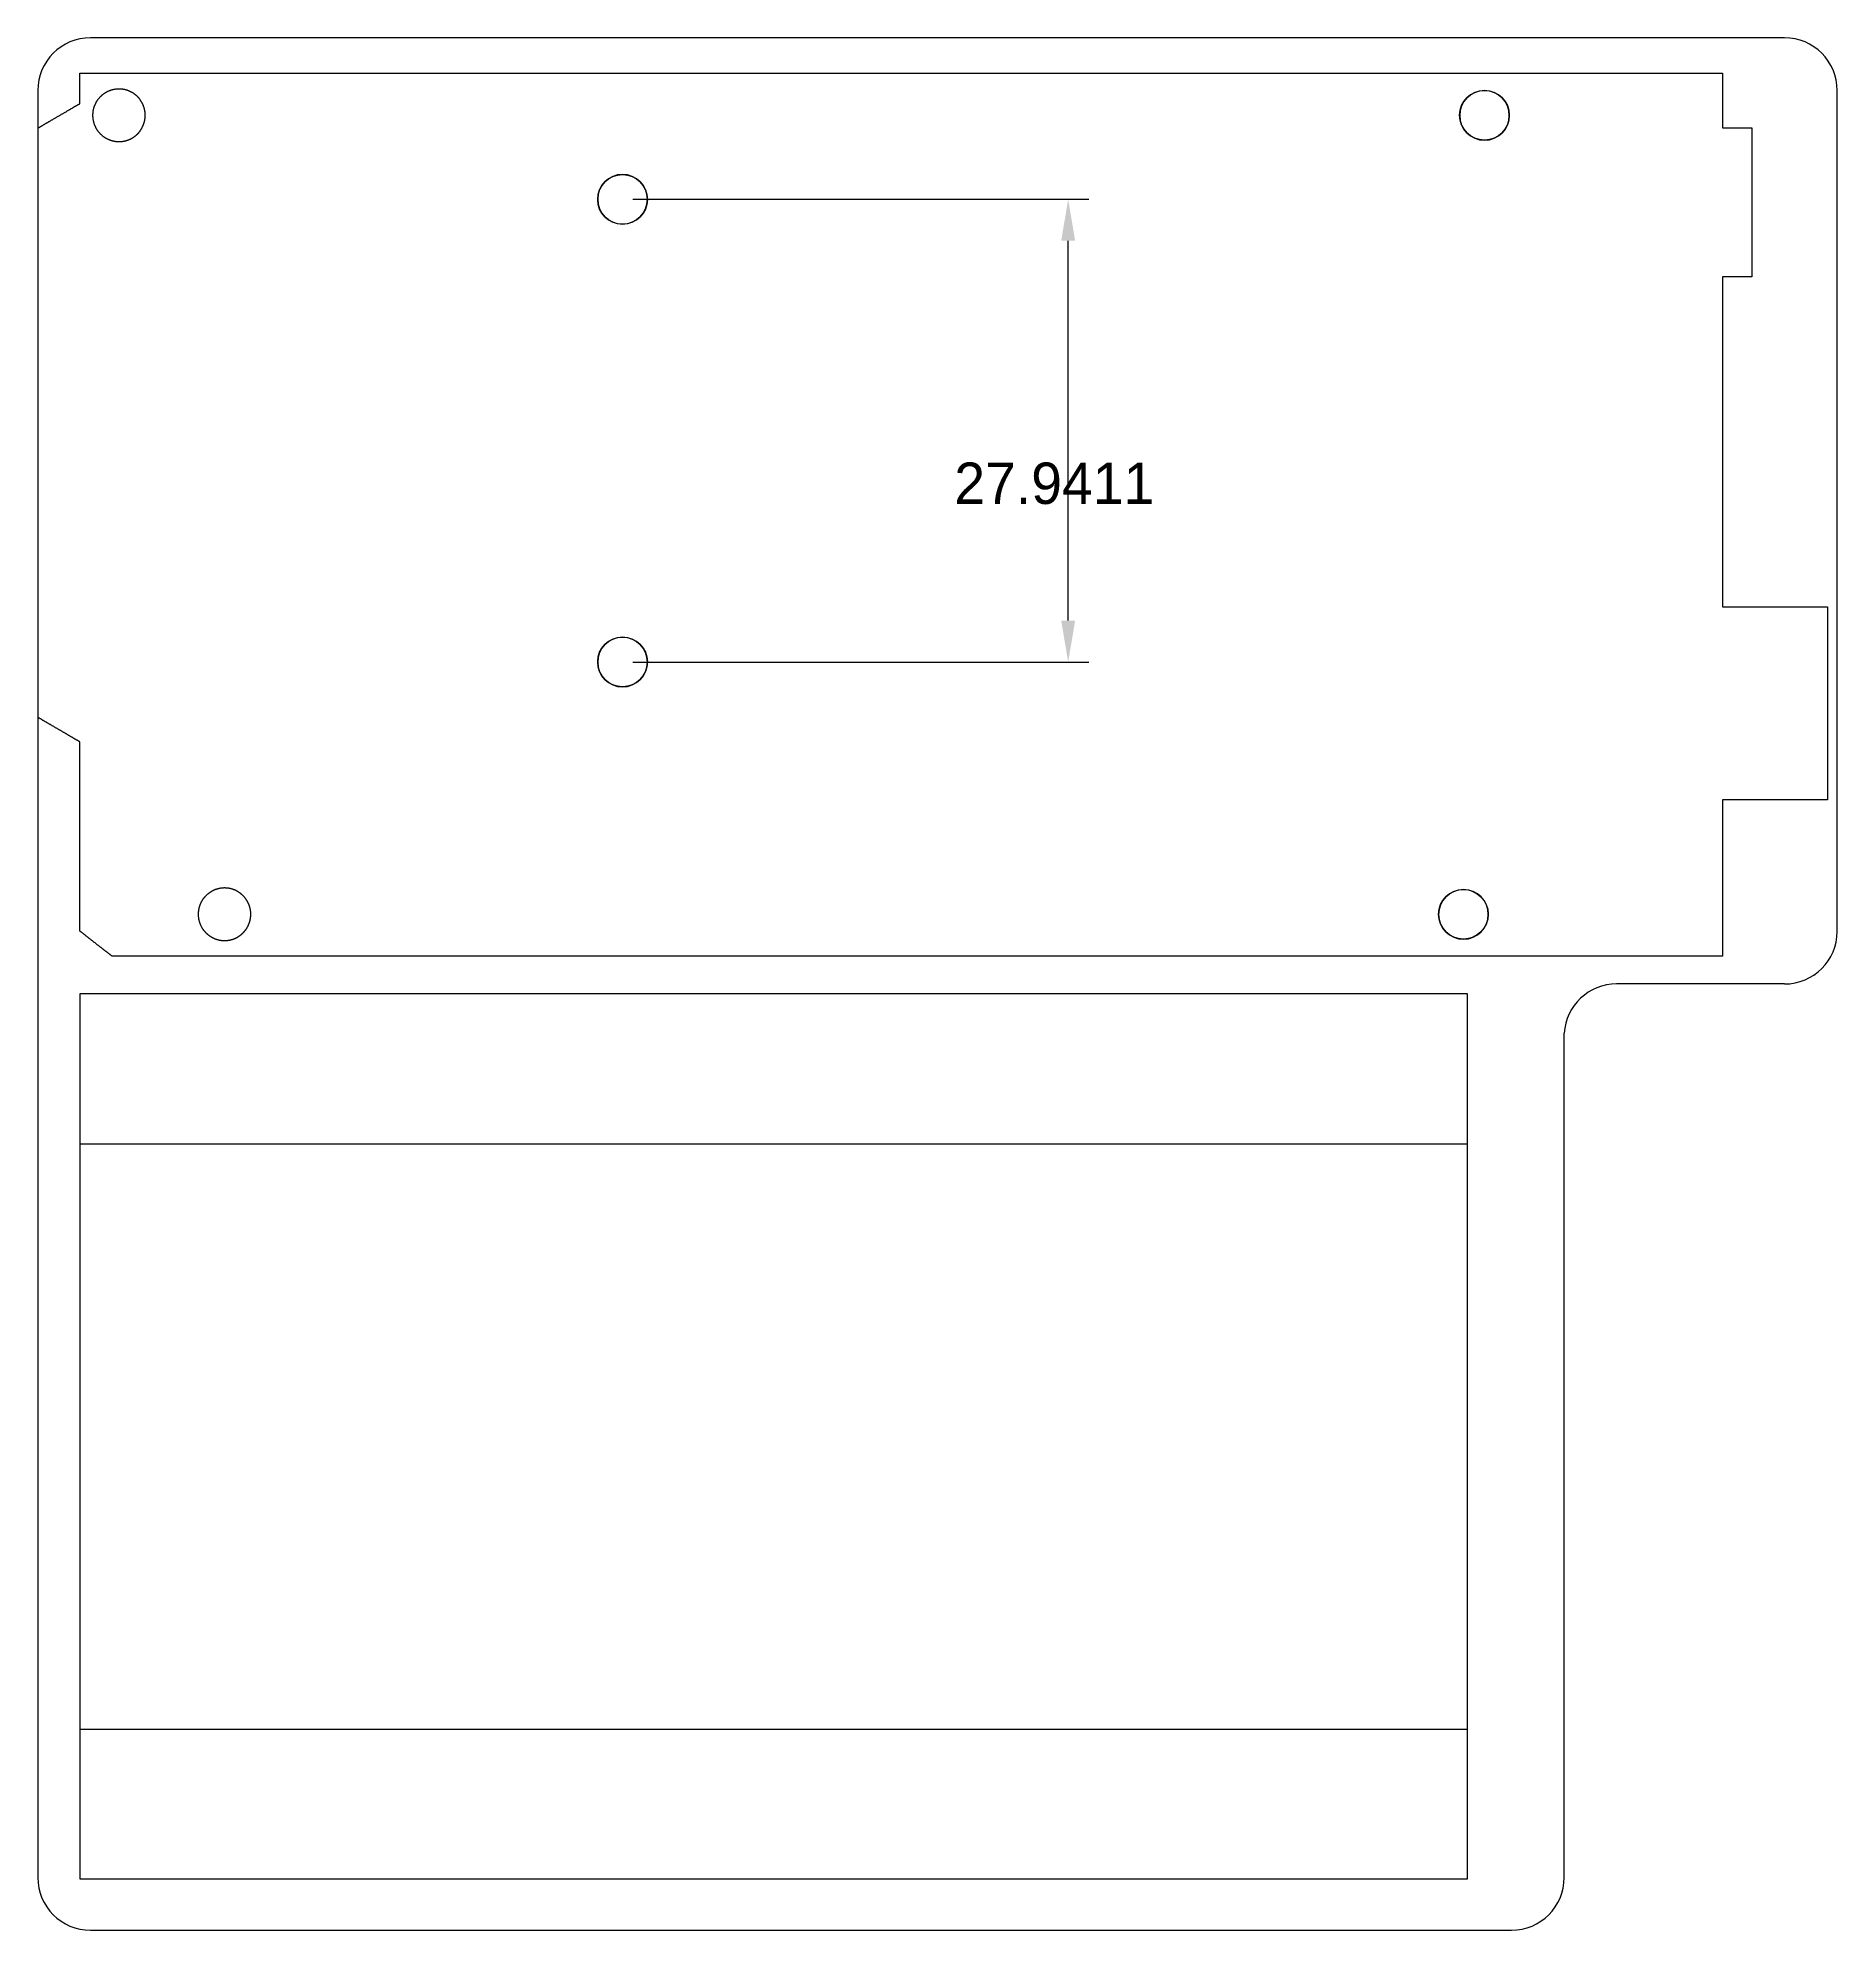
# Model space of a CAD drawing. Extents: x 1149 to 2391, y 365 to 532.
# Drawn here: x 1357 to 1465.7, y 364.7 to 479 of the extents above; entities that cross this region are included whole.
import ezdxf

# ---------------------------------------------------------------- set-up
doc = ezdxf.new("R2010")
doc.units = 0
doc.layers.get('0').update_dxf_attribs({"linetype": 'CONTINUOUS'})
doc.layers.get('DEFPOINTS').update_dxf_attribs({"linetype": 'CONTINUOUS'})
doc.layers.add('LAYER_1', color=7, linetype='CONTINUOUS')
doc.dimstyles.get("Standard").update_dxf_attribs({"dimtxt": 0.18, "dimasz": 0.18, "dimexe": 0.18, "dimexo": 0.0625, "dimgap": 0.09, "dimtad": 0, "dimtih": 1, "dimtoh": 1, "dimzin": 0, "dimcen": 0.09, "dimazin": 3, "dimtfac": 1, "dimtofl": 0, "dimtmove": 0, "dimatfit": 3})

# ---------------------------------------------------------------- blocks, each defined once
blk = doc.blocks.new('*U26')
for start, end in [(0, 180), (180, 0)]:
    blk.add_arc((1444.42, 474.33), 1.5, start, end)
blk = doc.blocks.new('*U27')
for start, end in [(0, 180), (180, 0)]:
    blk.add_arc((1443.15, 426.07), 1.5, start, end)
blk = doc.blocks.new('*U28')
for start, end in [(0, 180), (180, 0)]:
    blk.add_arc((1392.35, 441.31), 1.5, start, end)
blk = doc.blocks.new('*U29')
for start, end in [(0, 180), (180, 0)]:
    blk.add_arc((1392.35, 469.26), 1.5, start, end)
blk = doc.blocks.new('*D38')
at = {"color": 0}
for p, q in [((1392.97, 469.26), (1420.52, 469.26)), ((1419.27, 443.81), (1419.27, 466.76)), ((1392.97, 441.31), (1420.52, 441.31))]:
    blk.add_line(p, q, dxfattribs=at)
for points in [[(1418.85, 466.76), (1419.69, 466.76), (1419.27, 469.26)], [(1418.85, 443.81), (1419.69, 443.81), (1419.27, 441.31)]]:
    blk.add_solid(points, dxfattribs=at)
at = {"layer": 'DEFPOINTS', "color": 0}
for p in [(1392.35, 469.26), (1419.27, 469.26), (1392.35, 441.31)]:
    blk.add_point(p, dxfattribs=at)
at = {"color": 0}
blk.add_text('27.9411', height=2.5, dxfattribs=at).set_placement((1412.39, 450.86))

msp = doc.modelspace()

# ---------------------------------------------------------------- linework, layer by layer
at = {"color": 1}
for centre in [(1444.419, 474.335), (1392.349, 469.256), (1392.349, 441.315), (1443.148, 426.075)]:
    msp.add_circle(centre, 1.5, dxfattribs=at)
for centre, start, end in [((1360.204, 475.838), 90, 180), ((1462.549, 475.838), 360, 90), ((1462.549, 425.038), 270, 0), ((1452.402, 418.688), 90, 176.39326), ((1360.204, 367.888), 180, 270), ((1446.058, 367.888), 270, 0)]:
    msp.add_arc(centre, 3.175, start, end, dxfattribs=at)
at = {"layer": 'LAYER_1', "color": 1}
for points in [[(1462.55, 479.013, 0), (1462.12, 479.013, 0), (1461.67, 479.013, 0), (1461.19, 479.013, 0), (1460.69, 479.013, 0), (1460.17, 479.013, 0), (1459.62, 479.013, 0), (1459.05, 479.013, 0), (1458.46, 479.013, 0), (1457.85, 479.013, 0), (1457.22, 479.013, 0), (1456.56, 479.013, 0), (1455.89, 479.013, 0), (1455.2, 479.013, 0), (1454.49, 479.013, 0), (1453.75, 479.013, 0), (1453.01, 479.013, 0), (1452.24, 479.013, 0), (1451.45, 479.013, 0), (1450.65, 479.013, 0), (1449.83, 479.013, 0), (1449, 479.013, 0), (1448.15, 479.013, 0), (1447.28, 479.013, 0), (1446.4, 479.013, 0), (1445.51, 479.013, 0), (1444.6, 479.013, 0), (1443.68, 479.013, 0), (1442.75, 479.013, 0), (1441.8, 479.013, 0), (1440.84, 479.013, 0), (1439.87, 479.013, 0), (1438.89, 479.013, 0), (1437.9, 479.013, 0), (1436.89, 479.013, 0), (1435.88, 479.013, 0), (1434.86, 479.013, 0), (1433.83, 479.013, 0), (1432.79, 479.013, 0), (1431.74, 479.013, 0), (1430.68, 479.013, 0), (1429.62, 479.013, 0), (1428.55, 479.013, 0), (1427.48, 479.013, 0), (1426.4, 479.013, 0), (1425.31, 479.013, 0), (1424.22, 479.013, 0), (1423.12, 479.013, 0), (1422.02, 479.013, 0), (1420.92, 479.013, 0), (1419.81, 479.013, 0), (1418.7, 479.013, 0), (1417.59, 479.013, 0), (1416.47, 479.013, 0), (1415.36, 479.013, 0), (1414.24, 479.013, 0), (1413.13, 479.013, 0), (1412.01, 479.013, 0), (1410.89, 479.013, 0), (1409.78, 479.013, 0), (1408.66, 479.013, 0), (1407.55, 479.013, 0), (1406.44, 479.013, 0), (1405.33, 479.013, 0), (1404.23, 479.013, 0), (1403.12, 479.013, 0), (1402.03, 479.013, 0), (1400.93, 479.013, 0), (1399.85, 479.013, 0), (1398.76, 479.013, 0), (1397.69, 479.013, 0), (1396.61, 479.013, 0), (1395.55, 479.013, 0), (1394.49, 479.013, 0), (1393.44, 479.013, 0), (1392.4, 479.013, 0), (1391.37, 479.013, 0), (1390.34, 479.013, 0), (1389.33, 479.013, 0), (1388.32, 479.013, 0), (1387.33, 479.013, 0), (1386.34, 479.013, 0), (1385.37, 479.013, 0), (1384.4, 479.013, 0), (1383.45, 479.013, 0), (1382.52, 479.013, 0), (1381.59, 479.013, 0), (1380.68, 479.013, 0), (1379.78, 479.013, 0), (1378.9, 479.013, 0), (1378.03, 479.013, 0), (1377.17, 479.013, 0), (1376.33, 479.013, 0), (1375.51, 479.013, 0), (1374.71, 479.013, 0), (1373.92, 479.013, 0), (1373.14, 479.013, 0), (1372.39, 479.013, 0), (1371.65, 479.013, 0), (1370.93, 479.013, 0), (1370.24, 479.013, 0), (1369.56, 479.013, 0), (1368.9, 479.013, 0), (1368.26, 479.013, 0), (1367.64, 479.013, 0), (1367.04, 479.013, 0), (1366.47, 479.013, 0), (1365.92, 479.013, 0), (1365.39, 479.013, 0), (1364.88, 479.013, 0), (1364.4, 479.013, 0), (1363.94, 479.013, 0), (1363.5, 479.013, 0), (1363.09, 479.013, 0), (1362.7, 479.013, 0), (1362.35, 479.013, 0), (1362.01, 479.013, 0), (1361.71, 479.013, 0), (1361.43, 479.013, 0), (1361.17, 479.013, 0), (1360.95, 479.013, 0), (1360.76, 479.013, 0), (1360.59, 479.013, 0), (1360.45, 479.013, 0), (1360.34, 479.013, 0), (1360.27, 479.013, 0), (1360.22, 479.013, 0), (1360.2, 479.013, 0)], [(1357.03, 475.838, 0), (1357.03, 475.818, 0), (1357.03, 475.758, 0), (1357.03, 475.66, 0), (1357.03, 475.523, 0), (1357.03, 475.349, 0), (1357.03, 475.138, 0), (1357.03, 474.89, 0), (1357.03, 474.607, 0), (1357.03, 474.288, 0), (1357.03, 473.935, 0), (1357.03, 473.549, 0), (1357.03, 473.129, 0), (1357.03, 472.676, 0), (1357.03, 472.192, 0), (1357.03, 471.676, 0), (1357.03, 471.13, 0), (1357.03, 470.553, 0), (1357.03, 469.947, 0), (1357.03, 469.312, 0), (1357.03, 468.65, 0), (1357.03, 467.959, 0), (1357.03, 467.242, 0), (1357.03, 466.499, 0), (1357.03, 465.73, 0), (1357.03, 464.936, 0), (1357.03, 464.117, 0), (1357.03, 463.275, 0), (1357.03, 462.41, 0), (1357.03, 461.522, 0), (1357.03, 460.613, 0), (1357.03, 459.682, 0), (1357.03, 458.731, 0), (1357.03, 457.76, 0), (1357.03, 456.77, 0), (1357.03, 455.761, 0), (1357.03, 454.733, 0), (1357.03, 453.689, 0), (1357.03, 452.628, 0), (1357.03, 451.55, 0), (1357.03, 450.458, 0), (1357.03, 449.35, 0), (1357.03, 448.228, 0), (1357.03, 447.092, 0), (1357.03, 445.944, 0), (1357.03, 444.783, 0), (1357.03, 443.611, 0), (1357.03, 442.427, 0), (1357.03, 441.233, 0), (1357.03, 440.029, 0), (1357.03, 438.816, 0), (1357.03, 437.595, 0), (1357.03, 436.365, 0), (1357.03, 435.128, 0), (1357.03, 433.885, 0), (1357.03, 432.636, 0), (1357.03, 431.381, 0), (1357.03, 430.122, 0), (1357.03, 428.858, 0), (1357.03, 427.591, 0), (1357.03, 426.321, 0), (1357.03, 425.049, 0), (1357.03, 423.775, 0), (1357.03, 422.5, 0), (1357.03, 421.225, 0), (1357.03, 419.951, 0), (1357.03, 418.677, 0), (1357.03, 417.405, 0), (1357.03, 416.135, 0), (1357.03, 414.868, 0), (1357.03, 413.604, 0), (1357.03, 412.345, 0), (1357.03, 411.09, 0), (1357.03, 409.841, 0), (1357.03, 408.597, 0), (1357.03, 407.361, 0), (1357.03, 406.131, 0), (1357.03, 404.91, 0), (1357.03, 403.697, 0), (1357.03, 402.493, 0), (1357.03, 401.299, 0), (1357.03, 400.115, 0), (1357.03, 398.943, 0), (1357.03, 397.782, 0), (1357.03, 396.633, 0), (1357.03, 395.498, 0), (1357.03, 394.376, 0), (1357.03, 393.268, 0), (1357.03, 392.175, 0), (1357.03, 391.098, 0), (1357.03, 390.037, 0), (1357.03, 388.992, 0), (1357.03, 387.965, 0), (1357.03, 386.956, 0), (1357.03, 385.966, 0), (1357.03, 384.995, 0), (1357.03, 384.044, 0), (1357.03, 383.113, 0), (1357.03, 382.204, 0), (1357.03, 381.316, 0), (1357.03, 380.451, 0), (1357.03, 379.609, 0), (1357.03, 378.79, 0), (1357.03, 377.996, 0), (1357.03, 377.227, 0), (1357.03, 376.484, 0), (1357.03, 375.767, 0), (1357.03, 375.076, 0), (1357.03, 374.413, 0), (1357.03, 373.779, 0), (1357.03, 373.173, 0), (1357.03, 372.596, 0), (1357.03, 372.05, 0), (1357.03, 371.534, 0), (1357.03, 371.05, 0), (1357.03, 370.597, 0), (1357.03, 370.177, 0), (1357.03, 369.79, 0), (1357.03, 369.437, 0), (1357.03, 369.119, 0), (1357.03, 368.836, 0), (1357.03, 368.588, 0), (1357.03, 368.377, 0), (1357.03, 368.202, 0), (1357.03, 368.066, 0), (1357.03, 367.967, 0), (1357.03, 367.908, 0), (1357.03, 367.888, 0)], [(1363.52, 474.335, 0), (1363.52, 474.361, 0), (1363.52, 474.386, 0), (1363.52, 474.412, 0), (1363.51, 474.437, 0), (1363.51, 474.462, 0), (1363.51, 474.487, 0), (1363.51, 474.512, 0), (1363.51, 474.537, 0), (1363.5, 474.562, 0), (1363.5, 474.587, 0), (1363.49, 474.611, 0), (1363.49, 474.636, 0), (1363.48, 474.66, 0), (1363.48, 474.684, 0), (1363.47, 474.708, 0), (1363.47, 474.732, 0), (1363.46, 474.756, 0), (1363.45, 474.78, 0), (1363.45, 474.803, 0), (1363.44, 474.826, 0), (1363.43, 474.85, 0), (1363.42, 474.873, 0), (1363.42, 474.895, 0), (1363.41, 474.918, 0), (1363.4, 474.94, 0), (1363.39, 474.963, 0), (1363.38, 474.985, 0), (1363.37, 475.007, 0), (1363.36, 475.029, 0), (1363.35, 475.05, 0), (1363.34, 475.072, 0), (1363.33, 475.093, 0), (1363.31, 475.114, 0), (1363.3, 475.135, 0), (1363.29, 475.155, 0), (1363.28, 475.176, 0), (1363.26, 475.196, 0), (1363.25, 475.216, 0), (1363.24, 475.236, 0), (1363.22, 475.255, 0), (1363.21, 475.275, 0), (1363.2, 475.294, 0), (1363.18, 475.313, 0), (1363.17, 475.331, 0), (1363.15, 475.35, 0), (1363.14, 475.368, 0), (1363.12, 475.386, 0), (1363.1, 475.404, 0), (1363.09, 475.421, 0), (1363.07, 475.439, 0), (1363.05, 475.456, 0), (1363.04, 475.472, 0), (1363.02, 475.489, 0), (1363, 475.505, 0), (1362.99, 475.521, 0), (1362.97, 475.537, 0), (1362.95, 475.552, 0), (1362.93, 475.568, 0), (1362.91, 475.583, 0), (1362.89, 475.597, 0), (1362.87, 475.612, 0), (1362.86, 475.626, 0), (1362.84, 475.639, 0), (1362.82, 475.653, 0), (1362.8, 475.666, 0), (1362.78, 475.679, 0), (1362.76, 475.692, 0), (1362.73, 475.704, 0), (1362.71, 475.716, 0), (1362.69, 475.728, 0), (1362.67, 475.739, 0), (1362.65, 475.75, 0), (1362.63, 475.761, 0), (1362.61, 475.771, 0), (1362.59, 475.782, 0), (1362.56, 475.791, 0), (1362.54, 475.801, 0), (1362.52, 475.81, 0), (1362.5, 475.819, 0), (1362.47, 475.827, 0), (1362.45, 475.835, 0), (1362.43, 475.843, 0), (1362.4, 475.851, 0), (1362.38, 475.858, 0), (1362.36, 475.865, 0), (1362.33, 475.871, 0), (1362.31, 475.877, 0), (1362.29, 475.883, 0), (1362.26, 475.888, 0), (1362.24, 475.893, 0), (1362.21, 475.897, 0), (1362.19, 475.902, 0), (1362.16, 475.905, 0), (1362.14, 475.909, 0), (1362.11, 475.912, 0), (1362.09, 475.915, 0), (1362.06, 475.917, 0), (1362.04, 475.919, 0), (1362.01, 475.92, 0), (1361.99, 475.921, 0), (1361.96, 475.922, 0), (1361.94, 475.922, 0), (1361.91, 475.922, 0), (1361.88, 475.922, 0), (1361.86, 475.921, 0), (1361.83, 475.919, 0), (1361.81, 475.918, 0), (1361.78, 475.916, 0), (1361.76, 475.913, 0), (1361.73, 475.91, 0), (1361.71, 475.907, 0), (1361.68, 475.903, 0), (1361.66, 475.899, 0), (1361.63, 475.895, 0), (1361.61, 475.89, 0), (1361.59, 475.885, 0), (1361.56, 475.879, 0), (1361.54, 475.873, 0), (1361.51, 475.867, 0), (1361.49, 475.861, 0), (1361.47, 475.854, 0), (1361.44, 475.846, 0), (1361.42, 475.839, 0), (1361.4, 475.831, 0), (1361.37, 475.822, 0), (1361.35, 475.814, 0), (1361.33, 475.805, 0), (1361.31, 475.795, 0), (1361.29, 475.786, 0), (1361.26, 475.776, 0), (1361.24, 475.765, 0), (1361.22, 475.755, 0), (1361.2, 475.744, 0), (1361.18, 475.732, 0), (1361.16, 475.721, 0), (1361.14, 475.709, 0), (1361.11, 475.697, 0), (1361.09, 475.684, 0), (1361.07, 475.671, 0), (1361.05, 475.658, 0), (1361.03, 475.645, 0), (1361.01, 475.631, 0), (1360.99, 475.617, 0), (1360.98, 475.603, 0), (1360.96, 475.588, 0), (1360.94, 475.574, 0), (1360.92, 475.559, 0), (1360.9, 475.543, 0), (1360.88, 475.528, 0), (1360.87, 475.512, 0), (1360.85, 475.495, 0), (1360.83, 475.479, 0), (1360.81, 475.462, 0), (1360.8, 475.446, 0), (1360.78, 475.428, 0), (1360.76, 475.411, 0), (1360.75, 475.393, 0), (1360.73, 475.375, 0), (1360.72, 475.357, 0), (1360.7, 475.339, 0), (1360.69, 475.32, 0), (1360.67, 475.301, 0), (1360.66, 475.282, 0), (1360.64, 475.263, 0), (1360.63, 475.244, 0), (1360.62, 475.224, 0), (1360.6, 475.204, 0), (1360.59, 475.184, 0), (1360.58, 475.164, 0), (1360.56, 475.143, 0), (1360.55, 475.122, 0), (1360.54, 475.101, 0), (1360.53, 475.08, 0), (1360.52, 475.059, 0), (1360.51, 475.037, 0), (1360.5, 475.016, 0), (1360.49, 474.994, 0), (1360.48, 474.972, 0), (1360.47, 474.949, 0), (1360.46, 474.927, 0), (1360.45, 474.904, 0), (1360.44, 474.882, 0), (1360.43, 474.859, 0), (1360.42, 474.836, 0), (1360.42, 474.812, 0), (1360.41, 474.789, 0), (1360.4, 474.766, 0), (1360.4, 474.742, 0), (1360.39, 474.718, 0), (1360.38, 474.694, 0), (1360.38, 474.67, 0), (1360.37, 474.646, 0), (1360.37, 474.621, 0), (1360.36, 474.597, 0), (1360.36, 474.572, 0), (1360.36, 474.547, 0), (1360.35, 474.522, 0), (1360.35, 474.497, 0), (1360.35, 474.472, 0), (1360.35, 474.447, 0), (1360.35, 474.422, 0), (1360.34, 474.396, 0), (1360.34, 474.371, 0), (1360.34, 474.345, 0), (1360.34, 474.319, 0), (1360.34, 474.294, 0), (1360.34, 474.268, 0), (1360.35, 474.243, 0), (1360.35, 474.218, 0), (1360.35, 474.192, 0), (1360.35, 474.167, 0), (1360.35, 474.142, 0), (1360.36, 474.117, 0), (1360.36, 474.093, 0), (1360.37, 474.068, 0), (1360.37, 474.044, 0), (1360.37, 474.019, 0), (1360.38, 473.995, 0), (1360.39, 473.971, 0), (1360.39, 473.947, 0), (1360.4, 473.923, 0), (1360.4, 473.9, 0), (1360.41, 473.876, 0), (1360.42, 473.853, 0), (1360.43, 473.829, 0), (1360.43, 473.806, 0), (1360.44, 473.784, 0), (1360.45, 473.761, 0), (1360.46, 473.738, 0), (1360.47, 473.716, 0), (1360.48, 473.694, 0), (1360.49, 473.672, 0), (1360.5, 473.65, 0), (1360.51, 473.628, 0), (1360.52, 473.607, 0), (1360.53, 473.585, 0), (1360.54, 473.564, 0), (1360.55, 473.543, 0), (1360.57, 473.523, 0), (1360.58, 473.502, 0), (1360.59, 473.482, 0), (1360.6, 473.462, 0), (1360.62, 473.442, 0), (1360.63, 473.422, 0), (1360.65, 473.403, 0), (1360.66, 473.384, 0), (1360.67, 473.365, 0), (1360.69, 473.346, 0), (1360.7, 473.327, 0), (1360.72, 473.309, 0), (1360.73, 473.291, 0), (1360.75, 473.273, 0), (1360.77, 473.255, 0), (1360.78, 473.238, 0), (1360.8, 473.221, 0), (1360.82, 473.204, 0), (1360.83, 473.187, 0), (1360.85, 473.171, 0), (1360.87, 473.155, 0), (1360.89, 473.139, 0), (1360.9, 473.124, 0), (1360.92, 473.108, 0), (1360.94, 473.093, 0), (1360.96, 473.078, 0), (1360.98, 473.064, 0), (1361, 473.05, 0), (1361.02, 473.036, 0), (1361.04, 473.022, 0), (1361.06, 473.009, 0), (1361.08, 472.996, 0), (1361.1, 472.983, 0), (1361.12, 472.971, 0), (1361.14, 472.959, 0), (1361.16, 472.947, 0), (1361.18, 472.935, 0), (1361.2, 472.924, 0), (1361.22, 472.913, 0), (1361.25, 472.902, 0), (1361.27, 472.892, 0), (1361.29, 472.882, 0), (1361.31, 472.873, 0), (1361.33, 472.863, 0), (1361.36, 472.854, 0), (1361.38, 472.846, 0), (1361.4, 472.837, 0), (1361.43, 472.83, 0), (1361.45, 472.822, 0), (1361.47, 472.815, 0), (1361.5, 472.808, 0), (1361.52, 472.801, 0), (1361.54, 472.795, 0), (1361.57, 472.789, 0), (1361.59, 472.784, 0), (1361.62, 472.779, 0), (1361.64, 472.774, 0), (1361.66, 472.77, 0), (1361.69, 472.766, 0), (1361.71, 472.762, 0), (1361.74, 472.759, 0), (1361.76, 472.756, 0), (1361.79, 472.754, 0), (1361.81, 472.752, 0), (1361.84, 472.75, 0), (1361.86, 472.749, 0), (1361.89, 472.748, 0), (1361.92, 472.747, 0), (1361.94, 472.747, 0), (1361.95, 472.747, 0), (1361.96, 472.748, 0), (1361.97, 472.748, 0), (1361.99, 472.748, 0), (1362, 472.749, 0), (1362.01, 472.749, 0), (1362.03, 472.75, 0), (1362.04, 472.751, 0), (1362.05, 472.752, 0), (1362.06, 472.753, 0), (1362.08, 472.754, 0), (1362.09, 472.755, 0), (1362.1, 472.756, 0), (1362.11, 472.758, 0), (1362.13, 472.759, 0), (1362.14, 472.761, 0), (1362.15, 472.762, 0), (1362.16, 472.764, 0), (1362.18, 472.766, 0), (1362.19, 472.768, 0), (1362.2, 472.77, 0), (1362.21, 472.772, 0), (1362.22, 472.774, 0), (1362.24, 472.777, 0), (1362.25, 472.779, 0), (1362.26, 472.782, 0), (1362.27, 472.784, 0), (1362.29, 472.787, 0), (1362.3, 472.79, 0), (1362.31, 472.793, 0), (1362.32, 472.796, 0), (1362.33, 472.799, 0), (1362.34, 472.802, 0), (1362.36, 472.805, 0), (1362.37, 472.808, 0), (1362.38, 472.812, 0), (1362.39, 472.815, 0), (1362.4, 472.819, 0), (1362.42, 472.823, 0), (1362.43, 472.826, 0), (1362.44, 472.83, 0), (1362.45, 472.834, 0), (1362.46, 472.838, 0), (1362.47, 472.842, 0), (1362.48, 472.847, 0), (1362.5, 472.851, 0), (1362.51, 472.855, 0), (1362.52, 472.86, 0), (1362.53, 472.864, 0), (1362.54, 472.869, 0), (1362.55, 472.874, 0), (1362.56, 472.878, 0), (1362.57, 472.883, 0), (1362.59, 472.888, 0), (1362.6, 472.893, 0), (1362.61, 472.898, 0), (1362.62, 472.903, 0), (1362.63, 472.909, 0), (1362.64, 472.914, 0), (1362.65, 472.92, 0), (1362.66, 472.925, 0), (1362.67, 472.931, 0), (1362.68, 472.936, 0), (1362.69, 472.942, 0), (1362.7, 472.948, 0), (1362.71, 472.954, 0), (1362.72, 472.96, 0), (1362.73, 472.966, 0), (1362.74, 472.972, 0), (1362.76, 472.978, 0), (1362.77, 472.984, 0), (1362.78, 472.991, 0), (1362.79, 472.997, 0), (1362.8, 473.004, 0), (1362.81, 473.01, 0), (1362.82, 473.017, 0), (1362.83, 473.024, 0), (1362.84, 473.03, 0), (1362.85, 473.037, 0), (1362.86, 473.044, 0), (1362.86, 473.051, 0), (1362.87, 473.058, 0), (1362.88, 473.065, 0), (1362.89, 473.073, 0), (1362.9, 473.08, 0), (1362.91, 473.087, 0), (1362.92, 473.095, 0), (1362.93, 473.102, 0), (1362.94, 473.11, 0), (1362.95, 473.117, 0), (1362.96, 473.125, 0), (1362.97, 473.133, 0), (1362.98, 473.141, 0), (1362.99, 473.149, 0), (1362.99, 473.157, 0), (1363, 473.165, 0), (1363.01, 473.173, 0), (1363.02, 473.181, 0), (1363.03, 473.189, 0), (1363.04, 473.197, 0), (1363.05, 473.206, 0), (1363.05, 473.214, 0), (1363.06, 473.223, 0), (1363.07, 473.231, 0), (1363.08, 473.24, 0), (1363.09, 473.248, 0), (1363.1, 473.257, 0), (1363.1, 473.266, 0), (1363.11, 473.275, 0), (1363.12, 473.284, 0), (1363.13, 473.293, 0), (1363.14, 473.302, 0), (1363.14, 473.311, 0), (1363.15, 473.32, 0), (1363.16, 473.329, 0), (1363.17, 473.338, 0), (1363.17, 473.348, 0), (1363.18, 473.357, 0), (1363.19, 473.366, 0), (1363.2, 473.376, 0), (1363.2, 473.385, 0), (1363.21, 473.395, 0), (1363.22, 473.405, 0), (1363.22, 473.414, 0), (1363.23, 473.424, 0), (1363.24, 473.434, 0), (1363.24, 473.444, 0), (1363.25, 473.454, 0), (1363.26, 473.464, 0), (1363.26, 473.474, 0), (1363.27, 473.484, 0), (1363.28, 473.494, 0), (1363.28, 473.504, 0), (1363.29, 473.514, 0), (1363.3, 473.525, 0), (1363.3, 473.535, 0), (1363.31, 473.545, 0), (1363.31, 473.556, 0), (1363.32, 473.566, 0), (1363.33, 473.577, 0), (1363.33, 473.587, 0), (1363.34, 473.598, 0), (1363.34, 473.609, 0), (1363.35, 473.62, 0), (1363.35, 473.63, 0), (1363.36, 473.641, 0), (1363.36, 473.652, 0), (1363.37, 473.663, 0), (1363.37, 473.674, 0), (1363.38, 473.685, 0), (1363.38, 473.696, 0), (1363.39, 473.707, 0), (1363.39, 473.718, 0), (1363.4, 473.729, 0), (1363.4, 473.741, 0), (1363.41, 473.752, 0), (1363.41, 473.763, 0), (1363.42, 473.774, 0), (1363.42, 473.786, 0), (1363.42, 473.797, 0), (1363.43, 473.809, 0), (1363.43, 473.82, 0), (1363.44, 473.832, 0), (1363.44, 473.843, 0), (1363.44, 473.855, 0), (1363.45, 473.867, 0), (1363.45, 473.878, 0), (1363.45, 473.89, 0), (1363.46, 473.902, 0), (1363.46, 473.914, 0), (1363.46, 473.926, 0), (1363.47, 473.937, 0), (1363.47, 473.949, 0), (1363.47, 473.961, 0), (1363.48, 473.973, 0), (1363.48, 473.985, 0), (1363.48, 473.997, 0), (1363.48, 474.01, 0), (1363.49, 474.022, 0), (1363.49, 474.034, 0), (1363.49, 474.046, 0), (1363.49, 474.058, 0), (1363.5, 474.071, 0), (1363.5, 474.083, 0), (1363.5, 474.095, 0), (1363.5, 474.107, 0), (1363.5, 474.12, 0), (1363.51, 474.132, 0), (1363.51, 474.145, 0), (1363.51, 474.157, 0), (1363.51, 474.17, 0), (1363.51, 474.182, 0), (1363.51, 474.195, 0), (1363.51, 474.207, 0), (1363.51, 474.22, 0), (1363.51, 474.233, 0), (1363.52, 474.245, 0), (1363.52, 474.258, 0), (1363.52, 474.271, 0), (1363.52, 474.284, 0), (1363.52, 474.296, 0), (1363.52, 474.309, 0), (1363.52, 474.322, 0), (1363.52, 474.335, 0)], [(1465.72, 425.038, 0), (1465.72, 425.278, 0), (1465.72, 425.526, 0), (1465.72, 425.781, 0), (1465.72, 426.044, 0), (1465.72, 426.314, 0), (1465.72, 426.591, 0), (1465.72, 426.875, 0), (1465.72, 427.165, 0), (1465.72, 427.463, 0), (1465.72, 427.767, 0), (1465.72, 428.078, 0), (1465.72, 428.395, 0), (1465.72, 428.719, 0), (1465.72, 429.048, 0), (1465.72, 429.384, 0), (1465.72, 429.726, 0), (1465.72, 430.073, 0), (1465.72, 430.426, 0), (1465.72, 430.784, 0), (1465.72, 431.148, 0), (1465.72, 431.518, 0), (1465.72, 431.892, 0), (1465.72, 432.272, 0), (1465.72, 432.656, 0), (1465.72, 433.045, 0), (1465.72, 433.439, 0), (1465.72, 433.838, 0), (1465.72, 434.24, 0), (1465.72, 434.648, 0), (1465.72, 435.059, 0), (1465.72, 435.475, 0), (1465.72, 435.894, 0), (1465.72, 436.318, 0), (1465.72, 436.745, 0), (1465.72, 437.175, 0), (1465.72, 437.609, 0), (1465.72, 438.047, 0), (1465.72, 438.487, 0), (1465.72, 438.931, 0), (1465.72, 439.378, 0), (1465.72, 439.828, 0), (1465.72, 440.28, 0), (1465.72, 440.735, 0), (1465.72, 441.192, 0), (1465.72, 441.652, 0), (1465.72, 442.114, 0), (1465.72, 442.579, 0), (1465.72, 443.045, 0), (1465.72, 443.513, 0), (1465.72, 443.983, 0), (1465.72, 444.455, 0), (1465.72, 444.928, 0), (1465.72, 445.402, 0), (1465.72, 445.878, 0), (1465.72, 446.355, 0), (1465.72, 446.833, 0), (1465.72, 447.312, 0), (1465.72, 447.791, 0), (1465.72, 448.271, 0), (1465.72, 448.752, 0), (1465.72, 449.234, 0), (1465.72, 449.715, 0), (1465.72, 450.197, 0), (1465.72, 450.679, 0), (1465.72, 451.161, 0), (1465.72, 451.642, 0), (1465.72, 452.124, 0), (1465.72, 452.604, 0), (1465.72, 453.085, 0), (1465.72, 453.564, 0), (1465.72, 454.043, 0), (1465.72, 454.521, 0), (1465.72, 454.998, 0), (1465.72, 455.474, 0), (1465.72, 455.948, 0), (1465.72, 456.421, 0), (1465.72, 456.893, 0), (1465.72, 457.363, 0), (1465.72, 457.831, 0), (1465.72, 458.297, 0), (1465.72, 458.762, 0), (1465.72, 459.224, 0), (1465.72, 459.683, 0), (1465.72, 460.141, 0), (1465.72, 460.596, 0), (1465.72, 461.048, 0), (1465.72, 461.498, 0), (1465.72, 461.945, 0), (1465.72, 462.389, 0), (1465.72, 462.829, 0), (1465.72, 463.267, 0), (1465.72, 463.701, 0), (1465.72, 464.131, 0), (1465.72, 464.558, 0), (1465.72, 464.982, 0), (1465.72, 465.401, 0), (1465.72, 465.817, 0), (1465.72, 466.228, 0), (1465.72, 466.635, 0), (1465.72, 467.038, 0), (1465.72, 467.437, 0), (1465.72, 467.831, 0), (1465.72, 468.22, 0), (1465.72, 468.604, 0), (1465.72, 468.984, 0), (1465.72, 469.358, 0), (1465.72, 469.728, 0), (1465.72, 470.092, 0), (1465.72, 470.45, 0), (1465.72, 470.803, 0), (1465.72, 471.15, 0), (1465.72, 471.492, 0), (1465.72, 471.828, 0), (1465.72, 472.157, 0), (1465.72, 472.481, 0), (1465.72, 472.798, 0), (1465.72, 473.109, 0), (1465.72, 473.413, 0), (1465.72, 473.71, 0), (1465.72, 474.001, 0), (1465.72, 474.285, 0), (1465.72, 474.562, 0), (1465.72, 474.832, 0), (1465.72, 475.095, 0), (1465.72, 475.35, 0), (1465.72, 475.598, 0), (1465.72, 475.838, 0)], [(1369.89, 426.075, 0), (1369.89, 426.101, 0), (1369.89, 426.126, 0), (1369.89, 426.152, 0), (1369.89, 426.177, 0), (1369.89, 426.202, 0), (1369.89, 426.228, 0), (1369.88, 426.253, 0), (1369.88, 426.278, 0), (1369.88, 426.302, 0), (1369.87, 426.327, 0), (1369.87, 426.352, 0), (1369.86, 426.376, 0), (1369.86, 426.4, 0), (1369.85, 426.424, 0), (1369.85, 426.449, 0), (1369.84, 426.472, 0), (1369.84, 426.496, 0), (1369.83, 426.52, 0), (1369.82, 426.543, 0), (1369.82, 426.566, 0), (1369.81, 426.59, 0), (1369.8, 426.613, 0), (1369.79, 426.635, 0), (1369.78, 426.658, 0), (1369.77, 426.681, 0), (1369.76, 426.703, 0), (1369.75, 426.725, 0), (1369.74, 426.747, 0), (1369.73, 426.769, 0), (1369.72, 426.79, 0), (1369.71, 426.812, 0), (1369.7, 426.833, 0), (1369.69, 426.854, 0), (1369.68, 426.875, 0), (1369.67, 426.895, 0), (1369.65, 426.916, 0), (1369.64, 426.936, 0), (1369.63, 426.956, 0), (1369.61, 426.976, 0), (1369.6, 426.995, 0), (1369.59, 427.015, 0), (1369.57, 427.034, 0), (1369.56, 427.053, 0), (1369.54, 427.072, 0), (1369.53, 427.09, 0), (1369.51, 427.108, 0), (1369.5, 427.126, 0), (1369.48, 427.144, 0), (1369.46, 427.161, 0), (1369.45, 427.179, 0), (1369.43, 427.196, 0), (1369.41, 427.213, 0), (1369.4, 427.229, 0), (1369.38, 427.245, 0), (1369.36, 427.261, 0), (1369.34, 427.277, 0), (1369.32, 427.292, 0), (1369.31, 427.308, 0), (1369.29, 427.323, 0), (1369.27, 427.337, 0), (1369.25, 427.352, 0), (1369.23, 427.366, 0), (1369.21, 427.379, 0), (1369.19, 427.393, 0), (1369.17, 427.406, 0), (1369.15, 427.419, 0), (1369.13, 427.432, 0), (1369.11, 427.444, 0), (1369.09, 427.456, 0), (1369.07, 427.468, 0), (1369.05, 427.479, 0), (1369.03, 427.49, 0), (1369, 427.501, 0), (1368.98, 427.512, 0), (1368.96, 427.522, 0), (1368.94, 427.531, 0), (1368.92, 427.541, 0), (1368.89, 427.55, 0), (1368.87, 427.559, 0), (1368.85, 427.567, 0), (1368.83, 427.576, 0), (1368.8, 427.583, 0), (1368.78, 427.591, 0), (1368.76, 427.598, 0), (1368.73, 427.605, 0), (1368.71, 427.611, 0), (1368.68, 427.617, 0), (1368.66, 427.623, 0), (1368.64, 427.628, 0), (1368.61, 427.633, 0), (1368.59, 427.638, 0), (1368.56, 427.642, 0), (1368.54, 427.646, 0), (1368.51, 427.649, 0), (1368.49, 427.652, 0), (1368.46, 427.655, 0), (1368.44, 427.657, 0), (1368.41, 427.659, 0), (1368.39, 427.66, 0), (1368.36, 427.661, 0), (1368.34, 427.662, 0), (1368.31, 427.662, 0), (1368.29, 427.662, 0), (1368.26, 427.662, 0), (1368.23, 427.661, 0), (1368.21, 427.66, 0), (1368.18, 427.658, 0), (1368.16, 427.656, 0), (1368.13, 427.653, 0), (1368.11, 427.65, 0), (1368.08, 427.647, 0), (1368.06, 427.643, 0), (1368.03, 427.639, 0), (1368.01, 427.635, 0), (1367.99, 427.63, 0), (1367.96, 427.625, 0), (1367.94, 427.619, 0), (1367.91, 427.613, 0), (1367.89, 427.607, 0), (1367.87, 427.601, 0), (1367.84, 427.594, 0), (1367.82, 427.586, 0), (1367.8, 427.579, 0), (1367.77, 427.571, 0), (1367.75, 427.562, 0), (1367.73, 427.554, 0), (1367.7, 427.545, 0), (1367.68, 427.535, 0), (1367.66, 427.526, 0), (1367.64, 427.516, 0), (1367.62, 427.505, 0), (1367.59, 427.495, 0), (1367.57, 427.484, 0), (1367.55, 427.472, 0), (1367.53, 427.461, 0), (1367.51, 427.449, 0), (1367.49, 427.437, 0), (1367.47, 427.424, 0), (1367.45, 427.411, 0), (1367.43, 427.398, 0), (1367.41, 427.385, 0), (1367.39, 427.371, 0), (1367.37, 427.357, 0), (1367.35, 427.343, 0), (1367.33, 427.328, 0), (1367.31, 427.314, 0), (1367.29, 427.299, 0), (1367.28, 427.283, 0), (1367.26, 427.268, 0), (1367.24, 427.252, 0), (1367.22, 427.236, 0), (1367.21, 427.219, 0), (1367.19, 427.202, 0), (1367.17, 427.186, 0), (1367.15, 427.168, 0), (1367.14, 427.151, 0), (1367.12, 427.133, 0), (1367.11, 427.115, 0), (1367.09, 427.097, 0), (1367.08, 427.079, 0), (1367.06, 427.06, 0), (1367.05, 427.041, 0), (1367.03, 427.022, 0), (1367.02, 427.003, 0), (1367, 426.984, 0), (1366.99, 426.964, 0), (1366.98, 426.944, 0), (1366.96, 426.924, 0), (1366.95, 426.904, 0), (1366.94, 426.883, 0), (1366.93, 426.862, 0), (1366.92, 426.841, 0), (1366.9, 426.82, 0), (1366.89, 426.799, 0), (1366.88, 426.777, 0), (1366.87, 426.756, 0), (1366.86, 426.734, 0), (1366.85, 426.712, 0), (1366.84, 426.689, 0), (1366.83, 426.667, 0), (1366.82, 426.644, 0), (1366.81, 426.622, 0), (1366.81, 426.599, 0), (1366.8, 426.576, 0), (1366.79, 426.553, 0), (1366.78, 426.529, 0), (1366.78, 426.506, 0), (1366.77, 426.482, 0), (1366.76, 426.458, 0), (1366.76, 426.434, 0), (1366.75, 426.41, 0), (1366.75, 426.386, 0), (1366.74, 426.361, 0), (1366.74, 426.337, 0), (1366.74, 426.312, 0), (1366.73, 426.287, 0), (1366.73, 426.263, 0), (1366.73, 426.238, 0), (1366.72, 426.212, 0), (1366.72, 426.187, 0), (1366.72, 426.162, 0), (1366.72, 426.136, 0), (1366.72, 426.111, 0), (1366.72, 426.085, 0), (1366.72, 426.06, 0), (1366.72, 426.034, 0), (1366.72, 426.008, 0), (1366.72, 425.983, 0), (1366.72, 425.958, 0), (1366.72, 425.932, 0), (1366.73, 425.907, 0), (1366.73, 425.882, 0), (1366.73, 425.857, 0), (1366.74, 425.833, 0), (1366.74, 425.808, 0), (1366.74, 425.784, 0), (1366.75, 425.759, 0), (1366.75, 425.735, 0), (1366.76, 425.711, 0), (1366.77, 425.687, 0), (1366.77, 425.663, 0), (1366.78, 425.64, 0), (1366.79, 425.616, 0), (1366.79, 425.593, 0), (1366.8, 425.57, 0), (1366.81, 425.546, 0), (1366.82, 425.524, 0), (1366.83, 425.501, 0), (1366.83, 425.478, 0), (1366.84, 425.456, 0), (1366.85, 425.434, 0), (1366.86, 425.412, 0), (1366.87, 425.39, 0), (1366.88, 425.368, 0), (1366.89, 425.347, 0), (1366.91, 425.325, 0), (1366.92, 425.304, 0), (1366.93, 425.283, 0), (1366.94, 425.263, 0), (1366.95, 425.242, 0), (1366.97, 425.222, 0), (1366.98, 425.202, 0), (1366.99, 425.182, 0), (1367.01, 425.162, 0), (1367.02, 425.143, 0), (1367.03, 425.124, 0), (1367.05, 425.105, 0), (1367.06, 425.086, 0), (1367.08, 425.067, 0), (1367.09, 425.049, 0), (1367.11, 425.031, 0), (1367.13, 425.013, 0), (1367.14, 424.995, 0), (1367.16, 424.978, 0), (1367.17, 424.961, 0), (1367.19, 424.944, 0), (1367.21, 424.927, 0), (1367.23, 424.911, 0), (1367.24, 424.895, 0), (1367.26, 424.879, 0), (1367.28, 424.864, 0), (1367.3, 424.848, 0), (1367.32, 424.833, 0), (1367.34, 424.818, 0), (1367.35, 424.804, 0), (1367.37, 424.79, 0), (1367.39, 424.776, 0), (1367.41, 424.762, 0), (1367.43, 424.749, 0), (1367.45, 424.736, 0), (1367.47, 424.723, 0), (1367.49, 424.711, 0), (1367.51, 424.699, 0), (1367.54, 424.687, 0), (1367.56, 424.675, 0), (1367.58, 424.664, 0), (1367.6, 424.653, 0), (1367.62, 424.643, 0), (1367.64, 424.632, 0), (1367.66, 424.622, 0), (1367.69, 424.613, 0), (1367.71, 424.603, 0), (1367.73, 424.594, 0), (1367.75, 424.586, 0), (1367.78, 424.578, 0), (1367.8, 424.57, 0), (1367.82, 424.562, 0), (1367.85, 424.555, 0), (1367.87, 424.548, 0), (1367.89, 424.541, 0), (1367.92, 424.535, 0), (1367.94, 424.529, 0), (1367.97, 424.524, 0), (1367.99, 424.519, 0), (1368.01, 424.514, 0), (1368.04, 424.51, 0), (1368.06, 424.506, 0), (1368.09, 424.502, 0), (1368.11, 424.499, 0), (1368.14, 424.496, 0), (1368.16, 424.494, 0), (1368.19, 424.492, 0), (1368.21, 424.49, 0), (1368.24, 424.489, 0), (1368.26, 424.488, 0), (1368.29, 424.488, 0), (1368.31, 424.487, 0), (1368.32, 424.488, 0), (1368.34, 424.488, 0), (1368.35, 424.488, 0), (1368.36, 424.488, 0), (1368.37, 424.489, 0), (1368.39, 424.49, 0), (1368.4, 424.49, 0), (1368.41, 424.491, 0), (1368.43, 424.492, 0), (1368.44, 424.493, 0), (1368.45, 424.494, 0), (1368.46, 424.495, 0), (1368.48, 424.496, 0), (1368.49, 424.498, 0), (1368.5, 424.499, 0), (1368.51, 424.501, 0), (1368.53, 424.503, 0), (1368.54, 424.504, 0), (1368.55, 424.506, 0), (1368.56, 424.508, 0), (1368.58, 424.51, 0), (1368.59, 424.512, 0), (1368.6, 424.515, 0), (1368.61, 424.517, 0), (1368.62, 424.519, 0), (1368.64, 424.522, 0), (1368.65, 424.524, 0), (1368.66, 424.527, 0), (1368.67, 424.53, 0), (1368.68, 424.533, 0), (1368.7, 424.536, 0), (1368.71, 424.539, 0), (1368.72, 424.542, 0), (1368.73, 424.545, 0), (1368.74, 424.549, 0), (1368.76, 424.552, 0), (1368.77, 424.556, 0), (1368.78, 424.559, 0), (1368.79, 424.563, 0), (1368.8, 424.567, 0), (1368.81, 424.57, 0), (1368.83, 424.574, 0), (1368.84, 424.578, 0), (1368.85, 424.582, 0), (1368.86, 424.587, 0), (1368.87, 424.591, 0), (1368.88, 424.595, 0), (1368.89, 424.6, 0), (1368.9, 424.604, 0), (1368.92, 424.609, 0), (1368.93, 424.614, 0), (1368.94, 424.618, 0), (1368.95, 424.623, 0), (1368.96, 424.628, 0), (1368.97, 424.633, 0), (1368.98, 424.638, 0), (1368.99, 424.644, 0), (1369, 424.649, 0), (1369.01, 424.654, 0), (1369.03, 424.66, 0), (1369.04, 424.665, 0), (1369.05, 424.671, 0), (1369.06, 424.676, 0), (1369.07, 424.682, 0), (1369.08, 424.688, 0), (1369.09, 424.694, 0), (1369.1, 424.7, 0), (1369.11, 424.706, 0), (1369.12, 424.712, 0), (1369.13, 424.718, 0), (1369.14, 424.724, 0), (1369.15, 424.731, 0), (1369.16, 424.737, 0), (1369.17, 424.744, 0), (1369.18, 424.75, 0), (1369.19, 424.757, 0), (1369.2, 424.764, 0), (1369.21, 424.77, 0), (1369.22, 424.777, 0), (1369.23, 424.784, 0), (1369.24, 424.791, 0), (1369.25, 424.798, 0), (1369.26, 424.805, 0), (1369.27, 424.813, 0), (1369.28, 424.82, 0), (1369.29, 424.827, 0), (1369.3, 424.835, 0), (1369.31, 424.842, 0), (1369.32, 424.85, 0), (1369.32, 424.857, 0), (1369.33, 424.865, 0), (1369.34, 424.873, 0), (1369.35, 424.881, 0), (1369.36, 424.889, 0), (1369.37, 424.897, 0), (1369.38, 424.905, 0), (1369.39, 424.913, 0), (1369.4, 424.921, 0), (1369.4, 424.929, 0), (1369.41, 424.937, 0), (1369.42, 424.946, 0), (1369.43, 424.954, 0), (1369.44, 424.963, 0), (1369.45, 424.971, 0), (1369.45, 424.98, 0), (1369.46, 424.988, 0), (1369.47, 424.997, 0), (1369.48, 425.006, 0), (1369.49, 425.015, 0), (1369.5, 425.024, 0), (1369.5, 425.033, 0), (1369.51, 425.042, 0), (1369.52, 425.051, 0), (1369.53, 425.06, 0), (1369.53, 425.069, 0), (1369.54, 425.078, 0), (1369.55, 425.088, 0), (1369.56, 425.097, 0), (1369.56, 425.106, 0), (1369.57, 425.116, 0), (1369.58, 425.126, 0), (1369.59, 425.135, 0), (1369.59, 425.145, 0), (1369.6, 425.154, 0), (1369.61, 425.164, 0), (1369.61, 425.174, 0), (1369.62, 425.184, 0), (1369.63, 425.194, 0), (1369.63, 425.204, 0), (1369.64, 425.214, 0), (1369.65, 425.224, 0), (1369.65, 425.234, 0), (1369.66, 425.244, 0), (1369.67, 425.254, 0), (1369.67, 425.265, 0), (1369.68, 425.275, 0), (1369.68, 425.286, 0), (1369.69, 425.296, 0), (1369.7, 425.306, 0), (1369.7, 425.317, 0), (1369.71, 425.328, 0), (1369.71, 425.338, 0), (1369.72, 425.349, 0), (1369.72, 425.36, 0), (1369.73, 425.37, 0), (1369.73, 425.381, 0), (1369.74, 425.392, 0), (1369.74, 425.403, 0), (1369.75, 425.414, 0), (1369.75, 425.425, 0), (1369.76, 425.436, 0), (1369.76, 425.447, 0), (1369.77, 425.458, 0), (1369.77, 425.469, 0), (1369.78, 425.481, 0), (1369.78, 425.492, 0), (1369.79, 425.503, 0), (1369.79, 425.514, 0), (1369.8, 425.526, 0), (1369.8, 425.537, 0), (1369.8, 425.549, 0), (1369.81, 425.56, 0), (1369.81, 425.572, 0), (1369.82, 425.583, 0), (1369.82, 425.595, 0), (1369.82, 425.607, 0), (1369.83, 425.618, 0), (1369.83, 425.63, 0), (1369.83, 425.642, 0), (1369.84, 425.654, 0), (1369.84, 425.666, 0), (1369.84, 425.677, 0), (1369.85, 425.689, 0), (1369.85, 425.701, 0), (1369.85, 425.713, 0), (1369.85, 425.725, 0), (1369.86, 425.737, 0), (1369.86, 425.75, 0), (1369.86, 425.762, 0), (1369.86, 425.774, 0), (1369.87, 425.786, 0), (1369.87, 425.798, 0), (1369.87, 425.811, 0), (1369.87, 425.823, 0), (1369.88, 425.835, 0), (1369.88, 425.848, 0), (1369.88, 425.86, 0), (1369.88, 425.872, 0), (1369.88, 425.885, 0), (1369.88, 425.897, 0), (1369.88, 425.91, 0), (1369.89, 425.922, 0), (1369.89, 425.935, 0), (1369.89, 425.948, 0), (1369.89, 425.96, 0), (1369.89, 425.973, 0), (1369.89, 425.985, 0), (1369.89, 425.998, 0), (1369.89, 426.011, 0), (1369.89, 426.024, 0), (1369.89, 426.036, 0), (1369.89, 426.049, 0), (1369.89, 426.062, 0), (1369.89, 426.075, 0)], [(1462.55, 421.863, 0), (1462.48, 421.863, 0), (1462.41, 421.863, 0), (1462.34, 421.863, 0), (1462.27, 421.863, 0), (1462.2, 421.863, 0), (1462.13, 421.863, 0), (1462.05, 421.863, 0), (1461.98, 421.863, 0), (1461.91, 421.863, 0), (1461.83, 421.863, 0), (1461.76, 421.863, 0), (1461.69, 421.863, 0), (1461.61, 421.863, 0), (1461.54, 421.863, 0), (1461.46, 421.863, 0), (1461.38, 421.863, 0), (1461.31, 421.863, 0), (1461.23, 421.863, 0), (1461.15, 421.863, 0), (1461.08, 421.863, 0), (1461, 421.863, 0), (1460.92, 421.863, 0), (1460.84, 421.863, 0), (1460.76, 421.863, 0), (1460.68, 421.863, 0), (1460.6, 421.863, 0), (1460.52, 421.863, 0), (1460.44, 421.863, 0), (1460.36, 421.863, 0), (1460.28, 421.863, 0), (1460.2, 421.863, 0), (1460.12, 421.863, 0), (1460.04, 421.863, 0), (1459.96, 421.863, 0), (1459.88, 421.863, 0), (1459.79, 421.863, 0), (1459.71, 421.863, 0), (1459.63, 421.863, 0), (1459.55, 421.863, 0), (1459.46, 421.863, 0), (1459.38, 421.863, 0), (1459.3, 421.863, 0), (1459.21, 421.863, 0), (1459.13, 421.863, 0), (1459.05, 421.863, 0), (1458.96, 421.863, 0), (1458.88, 421.863, 0), (1458.79, 421.863, 0), (1458.71, 421.863, 0), (1458.62, 421.863, 0), (1458.54, 421.863, 0), (1458.45, 421.863, 0), (1458.37, 421.863, 0), (1458.28, 421.863, 0), (1458.2, 421.863, 0), (1458.11, 421.863, 0), (1458.03, 421.863, 0), (1457.94, 421.863, 0), (1457.86, 421.863, 0), (1457.77, 421.863, 0), (1457.69, 421.863, 0), (1457.6, 421.863, 0), (1457.52, 421.863, 0), (1457.43, 421.863, 0), (1457.35, 421.863, 0), (1457.26, 421.863, 0), (1457.18, 421.863, 0), (1457.09, 421.863, 0), (1457.01, 421.863, 0), (1456.92, 421.863, 0), (1456.84, 421.863, 0), (1456.75, 421.863, 0), (1456.66, 421.863, 0), (1456.58, 421.863, 0), (1456.5, 421.863, 0), (1456.41, 421.863, 0), (1456.33, 421.863, 0), (1456.24, 421.863, 0), (1456.16, 421.863, 0), (1456.07, 421.863, 0), (1455.99, 421.863, 0), (1455.9, 421.863, 0), (1455.82, 421.863, 0), (1455.74, 421.863, 0), (1455.65, 421.863, 0), (1455.57, 421.863, 0), (1455.49, 421.863, 0), (1455.4, 421.863, 0), (1455.32, 421.863, 0), (1455.24, 421.863, 0), (1455.16, 421.863, 0), (1455.07, 421.863, 0), (1454.99, 421.863, 0), (1454.91, 421.863, 0), (1454.83, 421.863, 0), (1454.75, 421.863, 0), (1454.67, 421.863, 0), (1454.59, 421.863, 0), (1454.51, 421.863, 0), (1454.43, 421.863, 0), (1454.35, 421.863, 0), (1454.27, 421.863, 0), (1454.19, 421.863, 0), (1454.11, 421.863, 0), (1454.03, 421.863, 0), (1453.95, 421.863, 0), (1453.87, 421.863, 0), (1453.8, 421.863, 0), (1453.72, 421.863, 0), (1453.64, 421.863, 0), (1453.57, 421.863, 0), (1453.49, 421.863, 0), (1453.41, 421.863, 0), (1453.34, 421.863, 0), (1453.26, 421.863, 0), (1453.19, 421.863, 0), (1453.12, 421.863, 0), (1453.04, 421.863, 0), (1452.97, 421.863, 0), (1452.9, 421.863, 0), (1452.82, 421.863, 0), (1452.75, 421.863, 0), (1452.68, 421.863, 0), (1452.61, 421.863, 0), (1452.54, 421.863, 0), (1452.47, 421.863, 0), (1452.4, 421.863, 0)], [(1449.23, 367.888, 0), (1449.23, 367.895, 0), (1449.23, 367.917, 0), (1449.23, 367.953, 0), (1449.23, 368.004, 0), (1449.23, 368.068, 0), (1449.23, 368.147, 0), (1449.23, 368.238, 0), (1449.23, 368.343, 0), (1449.23, 368.462, 0), (1449.23, 368.593, 0), (1449.23, 368.737, 0), (1449.23, 368.894, 0), (1449.23, 369.063, 0), (1449.23, 369.244, 0), (1449.23, 369.437, 0), (1449.23, 369.642, 0), (1449.23, 369.858, 0), (1449.23, 370.086, 0), (1449.23, 370.325, 0), (1449.23, 370.575, 0), (1449.23, 370.836, 0), (1449.23, 371.107, 0), (1449.23, 371.389, 0), (1449.23, 371.681, 0), (1449.23, 371.983, 0), (1449.23, 372.294, 0), (1449.23, 372.616, 0), (1449.23, 372.946, 0), (1449.23, 373.286, 0), (1449.23, 373.635, 0), (1449.23, 373.992, 0), (1449.23, 374.358, 0), (1449.23, 374.733, 0), (1449.23, 375.116, 0), (1449.23, 375.506, 0), (1449.23, 375.905, 0), (1449.23, 376.311, 0), (1449.23, 376.724, 0), (1449.23, 377.145, 0), (1449.23, 377.573, 0), (1449.23, 378.007, 0), (1449.23, 378.448, 0), (1449.23, 378.896, 0), (1449.23, 379.349, 0), (1449.23, 379.809, 0), (1449.23, 380.274, 0), (1449.23, 380.745, 0), (1449.23, 381.222, 0), (1449.23, 381.703, 0), (1449.23, 382.19, 0), (1449.23, 382.681, 0), (1449.23, 383.177, 0), (1449.23, 383.677, 0), (1449.23, 384.182, 0), (1449.23, 384.69, 0), (1449.23, 385.203, 0), (1449.23, 385.719, 0), (1449.23, 386.238, 0), (1449.23, 386.761, 0), (1449.23, 387.286, 0), (1449.23, 387.815, 0), (1449.23, 388.346, 0), (1449.23, 388.879, 0), (1449.23, 389.414, 0), (1449.23, 389.952, 0), (1449.23, 390.491, 0), (1449.23, 391.032, 0), (1449.23, 391.575, 0), (1449.23, 392.118, 0), (1449.23, 392.663, 0), (1449.23, 393.208, 0), (1449.23, 393.754, 0), (1449.23, 394.301, 0), (1449.23, 394.847, 0), (1449.23, 395.394, 0), (1449.23, 395.94, 0), (1449.23, 396.486, 0), (1449.23, 397.032, 0), (1449.23, 397.577, 0), (1449.23, 398.12, 0), (1449.23, 398.663, 0), (1449.23, 399.204, 0), (1449.23, 399.743, 0), (1449.23, 400.281, 0), (1449.23, 400.817, 0), (1449.23, 401.351, 0), (1449.23, 401.882, 0), (1449.23, 402.41, 0), (1449.23, 402.936, 0), (1449.23, 403.459, 0), (1449.23, 403.979, 0), (1449.23, 404.495, 0), (1449.23, 405.008, 0), (1449.23, 405.517, 0), (1449.23, 406.022, 0), (1449.23, 406.523, 0), (1449.23, 407.019, 0), (1449.23, 407.511, 0), (1449.23, 407.998, 0), (1449.23, 408.48, 0), (1449.23, 408.957, 0), (1449.23, 409.428, 0), (1449.23, 409.894, 0), (1449.23, 410.355, 0), (1449.23, 410.809, 0), (1449.23, 411.257, 0), (1449.23, 411.699, 0), (1449.23, 412.134, 0), (1449.23, 412.562, 0), (1449.23, 412.983, 0), (1449.23, 413.398, 0), (1449.23, 413.805, 0), (1449.23, 414.204, 0), (1449.23, 414.595, 0), (1449.23, 414.979, 0), (1449.23, 415.354, 0), (1449.23, 415.721, 0), (1449.23, 416.08, 0), (1449.23, 416.429, 0), (1449.23, 416.77, 0), (1449.23, 417.102, 0), (1449.23, 417.424, 0), (1449.23, 417.737, 0), (1449.23, 418.04, 0), (1449.23, 418.332, 0), (1449.23, 418.615, 0), (1449.23, 418.888, 0)], [(1360.2, 364.713, 0), (1360.22, 364.713, 0), (1360.27, 364.713, 0), (1360.35, 364.713, 0), (1360.45, 364.713, 0), (1360.59, 364.713, 0), (1360.76, 364.713, 0), (1360.96, 364.713, 0), (1361.18, 364.713, 0), (1361.44, 364.713, 0), (1361.72, 364.713, 0), (1362.02, 364.713, 0), (1362.36, 364.713, 0), (1362.72, 364.713, 0), (1363.1, 364.713, 0), (1363.51, 364.713, 0), (1363.95, 364.713, 0), (1364.41, 364.713, 0), (1364.89, 364.713, 0), (1365.39, 364.713, 0), (1365.92, 364.713, 0), (1366.47, 364.713, 0), (1367.04, 364.713, 0), (1367.63, 364.713, 0), (1368.24, 364.713, 0), (1368.87, 364.713, 0), (1369.53, 364.713, 0), (1370.2, 364.713, 0), (1370.88, 364.713, 0), (1371.59, 364.713, 0), (1372.31, 364.713, 0), (1373.05, 364.713, 0), (1373.81, 364.713, 0), (1374.58, 364.713, 0), (1375.37, 364.713, 0), (1376.17, 364.713, 0), (1376.99, 364.713, 0), (1377.82, 364.713, 0), (1378.66, 364.713, 0), (1379.52, 364.713, 0), (1380.39, 364.713, 0), (1381.27, 364.713, 0), (1382.16, 364.713, 0), (1383.07, 364.713, 0), (1383.98, 364.713, 0), (1384.9, 364.713, 0), (1385.83, 364.713, 0), (1386.78, 364.713, 0), (1387.73, 364.713, 0), (1388.68, 364.713, 0), (1389.65, 364.713, 0), (1390.62, 364.713, 0), (1391.6, 364.713, 0), (1392.58, 364.713, 0), (1393.57, 364.713, 0), (1394.56, 364.713, 0), (1395.56, 364.713, 0), (1396.56, 364.713, 0), (1397.57, 364.713, 0), (1398.58, 364.713, 0), (1399.59, 364.713, 0), (1400.6, 364.713, 0), (1401.61, 364.713, 0), (1402.62, 364.713, 0), (1403.64, 364.713, 0), (1404.65, 364.713, 0), (1405.66, 364.713, 0), (1406.68, 364.713, 0), (1407.69, 364.713, 0), (1408.69, 364.713, 0), (1409.7, 364.713, 0), (1410.7, 364.713, 0), (1411.7, 364.713, 0), (1412.69, 364.713, 0), (1413.68, 364.713, 0), (1414.66, 364.713, 0), (1415.64, 364.713, 0), (1416.61, 364.713, 0), (1417.58, 364.713, 0), (1418.54, 364.713, 0), (1419.49, 364.713, 0), (1420.43, 364.713, 0), (1421.36, 364.713, 0), (1422.28, 364.713, 0), (1423.2, 364.713, 0), (1424.1, 364.713, 0), (1424.99, 364.713, 0), (1425.87, 364.713, 0), (1426.74, 364.713, 0), (1427.6, 364.713, 0), (1428.44, 364.713, 0), (1429.27, 364.713, 0), (1430.09, 364.713, 0), (1430.89, 364.713, 0), (1431.68, 364.713, 0), (1432.45, 364.713, 0), (1433.21, 364.713, 0), (1433.95, 364.713, 0), (1434.67, 364.713, 0), (1435.38, 364.713, 0), (1436.07, 364.713, 0), (1436.74, 364.713, 0), (1437.39, 364.713, 0), (1438.02, 364.713, 0), (1438.63, 364.713, 0), (1439.22, 364.713, 0), (1439.79, 364.713, 0), (1440.34, 364.713, 0), (1440.87, 364.713, 0), (1441.37, 364.713, 0), (1441.85, 364.713, 0), (1442.31, 364.713, 0), (1442.75, 364.713, 0), (1443.16, 364.713, 0), (1443.54, 364.713, 0), (1443.9, 364.713, 0), (1444.24, 364.713, 0), (1444.54, 364.713, 0), (1444.83, 364.713, 0), (1445.08, 364.713, 0), (1445.3, 364.713, 0), (1445.5, 364.713, 0), (1445.67, 364.713, 0), (1445.81, 364.713, 0), (1445.92, 364.713, 0), (1445.99, 364.713, 0), (1446.04, 364.713, 0), (1446.06, 364.713, 0)]]:
    msp.add_polyline3d(points, dxfattribs=at)
at = {"layer": 'LAYER_1', "color": 5}
for points in [[(1359.57, 475.041, 0), (1359.57, 475.041, 0), (1359.57, 475.042, 0), (1359.57, 475.044, 0), (1359.57, 475.046, 0), (1359.57, 475.049, 0), (1359.57, 475.053, 0), (1359.57, 475.057, 0), (1359.57, 475.062, 0), (1359.57, 475.067, 0), (1359.57, 475.073, 0), (1359.57, 475.08, 0), (1359.57, 475.087, 0), (1359.57, 475.095, 0), (1359.57, 475.103, 0), (1359.57, 475.112, 0), (1359.57, 475.121, 0), (1359.57, 475.131, 0), (1359.57, 475.141, 0), (1359.57, 475.152, 0), (1359.57, 475.163, 0), (1359.57, 475.175, 0), (1359.57, 475.187, 0), (1359.57, 475.2, 0), (1359.57, 475.213, 0), (1359.57, 475.226, 0), (1359.57, 475.24, 0), (1359.57, 475.254, 0), (1359.57, 475.269, 0), (1359.57, 475.284, 0), (1359.57, 475.3, 0), (1359.57, 475.316, 0), (1359.57, 475.332, 0), (1359.57, 475.348, 0), (1359.57, 475.365, 0), (1359.57, 475.382, 0), (1359.57, 475.4, 0), (1359.57, 475.417, 0), (1359.57, 475.435, 0), (1359.57, 475.454, 0), (1359.57, 475.472, 0), (1359.57, 475.491, 0), (1359.57, 475.51, 0), (1359.57, 475.529, 0), (1359.57, 475.549, 0), (1359.57, 475.569, 0), (1359.57, 475.589, 0), (1359.57, 475.609, 0), (1359.57, 475.629, 0), (1359.57, 475.649, 0), (1359.57, 475.67, 0), (1359.57, 475.691, 0), (1359.57, 475.712, 0), (1359.57, 475.733, 0), (1359.57, 475.754, 0), (1359.57, 475.775, 0), (1359.57, 475.796, 0), (1359.57, 475.818, 0), (1359.57, 475.839, 0), (1359.57, 475.861, 0), (1359.57, 475.882, 0), (1359.57, 475.904, 0), (1359.57, 475.925, 0), (1359.57, 475.947, 0), (1359.57, 475.969, 0), (1359.57, 475.99, 0), (1359.57, 476.012, 0), (1359.57, 476.034, 0), (1359.57, 476.055, 0), (1359.57, 476.077, 0), (1359.57, 476.098, 0), (1359.57, 476.12, 0), (1359.57, 476.141, 0), (1359.57, 476.162, 0), (1359.57, 476.183, 0), (1359.57, 476.204, 0), (1359.57, 476.225, 0), (1359.57, 476.246, 0), (1359.57, 476.267, 0), (1359.57, 476.287, 0), (1359.57, 476.307, 0), (1359.57, 476.327, 0), (1359.57, 476.347, 0), (1359.57, 476.367, 0), (1359.57, 476.387, 0), (1359.57, 476.406, 0), (1359.57, 476.425, 0), (1359.57, 476.444, 0), (1359.57, 476.462, 0), (1359.57, 476.481, 0), (1359.57, 476.499, 0), (1359.57, 476.516, 0), (1359.57, 476.534, 0), (1359.57, 476.551, 0), (1359.57, 476.568, 0), (1359.57, 476.584, 0), (1359.57, 476.6, 0), (1359.57, 476.616, 0), (1359.57, 476.632, 0), (1359.57, 476.647, 0), (1359.57, 476.661, 0), (1359.57, 476.676, 0), (1359.57, 476.69, 0), (1359.57, 476.703, 0), (1359.57, 476.716, 0), (1359.57, 476.729, 0), (1359.57, 476.741, 0), (1359.57, 476.753, 0), (1359.57, 476.764, 0), (1359.57, 476.775, 0), (1359.57, 476.785, 0), (1359.57, 476.795, 0), (1359.57, 476.804, 0), (1359.57, 476.813, 0), (1359.57, 476.821, 0), (1359.57, 476.829, 0), (1359.57, 476.836, 0), (1359.57, 476.843, 0), (1359.57, 476.849, 0), (1359.57, 476.854, 0), (1359.57, 476.859, 0), (1359.57, 476.863, 0), (1359.57, 476.867, 0), (1359.57, 476.87, 0), (1359.57, 476.872, 0), (1359.57, 476.874, 0), (1359.57, 476.875, 0), (1359.57, 476.875, 0)], [(1359.57, 476.875, 0), (1359.59, 476.875, 0), (1359.64, 476.875, 0), (1359.73, 476.875, 0), (1359.86, 476.875, 0), (1360.02, 476.875, 0), (1360.21, 476.875, 0), (1360.44, 476.875, 0), (1360.7, 476.875, 0), (1360.99, 476.875, 0), (1361.32, 476.875, 0), (1361.67, 476.875, 0), (1362.06, 476.875, 0), (1362.47, 476.875, 0), (1362.92, 476.875, 0), (1363.39, 476.875, 0), (1363.9, 476.875, 0), (1364.43, 476.875, 0), (1364.98, 476.875, 0), (1365.57, 476.875, 0), (1366.18, 476.875, 0), (1366.81, 476.875, 0), (1367.47, 476.875, 0), (1368.15, 476.875, 0), (1368.86, 476.875, 0), (1369.59, 476.875, 0), (1370.34, 476.875, 0), (1371.12, 476.875, 0), (1371.91, 476.875, 0), (1372.73, 476.875, 0), (1373.56, 476.875, 0), (1374.42, 476.875, 0), (1375.29, 476.875, 0), (1376.19, 476.875, 0), (1377.1, 476.875, 0), (1378.02, 476.875, 0), (1378.97, 476.875, 0), (1379.93, 476.875, 0), (1380.9, 476.875, 0), (1381.89, 476.875, 0), (1382.9, 476.875, 0), (1383.92, 476.875, 0), (1384.95, 476.875, 0), (1385.99, 476.875, 0), (1387.05, 476.875, 0), (1388.11, 476.875, 0), (1389.19, 476.875, 0), (1390.28, 476.875, 0), (1391.38, 476.875, 0), (1392.48, 476.875, 0), (1393.6, 476.875, 0), (1394.72, 476.875, 0), (1395.85, 476.875, 0), (1396.99, 476.875, 0), (1398.13, 476.875, 0), (1399.28, 476.875, 0), (1400.43, 476.875, 0), (1401.59, 476.875, 0), (1402.75, 476.875, 0), (1403.92, 476.875, 0), (1405.08, 476.875, 0), (1406.25, 476.875, 0), (1407.42, 476.875, 0), (1408.6, 476.875, 0), (1409.77, 476.875, 0), (1410.94, 476.875, 0), (1412.11, 476.875, 0), (1413.28, 476.875, 0), (1414.45, 476.875, 0), (1415.61, 476.875, 0), (1416.77, 476.875, 0), (1417.93, 476.875, 0), (1419.08, 476.875, 0), (1420.23, 476.875, 0), (1421.37, 476.875, 0), (1422.51, 476.875, 0), (1423.64, 476.875, 0), (1424.76, 476.875, 0), (1425.88, 476.875, 0), (1426.99, 476.875, 0), (1428.08, 476.875, 0), (1429.17, 476.875, 0), (1430.25, 476.875, 0), (1431.32, 476.875, 0), (1432.37, 476.875, 0), (1433.42, 476.875, 0), (1434.45, 476.875, 0), (1435.47, 476.875, 0), (1436.47, 476.875, 0), (1437.46, 476.875, 0), (1438.44, 476.875, 0), (1439.4, 476.875, 0), (1440.34, 476.875, 0), (1441.27, 476.875, 0), (1442.18, 476.875, 0), (1443.07, 476.875, 0), (1443.94, 476.875, 0), (1444.8, 476.875, 0), (1445.64, 476.875, 0), (1446.45, 476.875, 0), (1447.25, 476.875, 0), (1448.02, 476.875, 0), (1448.77, 476.875, 0), (1449.5, 476.875, 0), (1450.21, 476.875, 0), (1450.89, 476.875, 0), (1451.55, 476.875, 0), (1452.19, 476.875, 0), (1452.8, 476.875, 0), (1453.38, 476.875, 0), (1453.94, 476.875, 0), (1454.47, 476.875, 0), (1454.97, 476.875, 0), (1455.44, 476.875, 0), (1455.89, 476.875, 0), (1456.3, 476.875, 0), (1456.69, 476.875, 0), (1457.05, 476.875, 0), (1457.37, 476.875, 0), (1457.66, 476.875, 0), (1457.92, 476.875, 0), (1458.15, 476.875, 0), (1458.35, 476.875, 0), (1458.51, 476.875, 0), (1458.63, 476.875, 0), (1458.72, 476.875, 0), (1458.78, 476.875, 0), (1458.79, 476.875, 0)], [(1458.79, 476.875, 0), (1458.79, 476.874, 0), (1458.79, 476.873, 0), (1458.79, 476.87, 0), (1458.79, 476.865, 0), (1458.79, 476.86, 0), (1458.79, 476.854, 0), (1458.79, 476.846, 0), (1458.79, 476.837, 0), (1458.79, 476.828, 0), (1458.79, 476.817, 0), (1458.79, 476.805, 0), (1458.79, 476.792, 0), (1458.79, 476.778, 0), (1458.79, 476.763, 0), (1458.79, 476.748, 0), (1458.79, 476.731, 0), (1458.79, 476.713, 0), (1458.79, 476.695, 0), (1458.79, 476.675, 0), (1458.79, 476.655, 0), (1458.79, 476.634, 0), (1458.79, 476.612, 0), (1458.79, 476.589, 0), (1458.79, 476.566, 0), (1458.79, 476.541, 0), (1458.79, 476.516, 0), (1458.79, 476.491, 0), (1458.79, 476.464, 0), (1458.79, 476.437, 0), (1458.79, 476.409, 0), (1458.79, 476.381, 0), (1458.79, 476.352, 0), (1458.79, 476.322, 0), (1458.79, 476.292, 0), (1458.79, 476.261, 0), (1458.79, 476.229, 0), (1458.79, 476.197, 0), (1458.79, 476.165, 0), (1458.79, 476.132, 0), (1458.79, 476.099, 0), (1458.79, 476.065, 0), (1458.79, 476.03, 0), (1458.79, 475.996, 0), (1458.79, 475.961, 0), (1458.79, 475.925, 0), (1458.79, 475.889, 0), (1458.79, 475.853, 0), (1458.79, 475.816, 0), (1458.79, 475.78, 0), (1458.79, 475.743, 0), (1458.79, 475.705, 0), (1458.79, 475.668, 0), (1458.79, 475.63, 0), (1458.79, 475.592, 0), (1458.79, 475.553, 0), (1458.79, 475.515, 0), (1458.79, 475.477, 0), (1458.79, 475.438, 0), (1458.79, 475.399, 0), (1458.79, 475.36, 0), (1458.79, 475.321, 0), (1458.79, 475.282, 0), (1458.79, 475.243, 0), (1458.79, 475.204, 0), (1458.79, 475.165, 0), (1458.79, 475.127, 0), (1458.79, 475.088, 0), (1458.79, 475.049, 0), (1458.79, 475.01, 0), (1458.79, 474.971, 0), (1458.79, 474.933, 0), (1458.79, 474.894, 0), (1458.79, 474.856, 0), (1458.79, 474.818, 0), (1458.79, 474.78, 0), (1458.79, 474.743, 0), (1458.79, 474.705, 0), (1458.79, 474.668, 0), (1458.79, 474.631, 0), (1458.79, 474.595, 0), (1458.79, 474.559, 0), (1458.79, 474.523, 0), (1458.79, 474.487, 0), (1458.79, 474.452, 0), (1458.79, 474.417, 0), (1458.79, 474.383, 0), (1458.79, 474.349, 0), (1458.79, 474.316, 0), (1458.79, 474.283, 0), (1458.79, 474.25, 0), (1458.79, 474.219, 0), (1458.79, 474.187, 0), (1458.79, 474.156, 0), (1458.79, 474.126, 0), (1458.79, 474.096, 0), (1458.79, 474.067, 0), (1458.79, 474.039, 0), (1458.79, 474.011, 0), (1458.79, 473.984, 0), (1458.79, 473.957, 0), (1458.79, 473.931, 0), (1458.79, 473.906, 0), (1458.79, 473.882, 0), (1458.79, 473.859, 0), (1458.79, 473.836, 0), (1458.79, 473.814, 0), (1458.79, 473.793, 0), (1458.79, 473.773, 0), (1458.79, 473.753, 0), (1458.79, 473.735, 0), (1458.79, 473.717, 0), (1458.79, 473.7, 0), (1458.79, 473.684, 0), (1458.79, 473.67, 0), (1458.79, 473.656, 0), (1458.79, 473.643, 0), (1458.79, 473.631, 0), (1458.79, 473.62, 0), (1458.79, 473.611, 0), (1458.79, 473.602, 0), (1458.79, 473.594, 0), (1458.79, 473.588, 0), (1458.79, 473.583, 0), (1458.79, 473.578, 0), (1458.79, 473.575, 0), (1458.79, 473.574, 0), (1458.79, 473.573, 0)], [(1357.03, 473.56, 0), (1357.03, 473.561, 0), (1357.03, 473.561, 0), (1357.03, 473.563, 0), (1357.04, 473.565, 0), (1357.04, 473.567, 0), (1357.05, 473.57, 0), (1357.05, 473.573, 0), (1357.06, 473.577, 0), (1357.07, 473.582, 0), (1357.07, 473.586, 0), (1357.08, 473.592, 0), (1357.09, 473.597, 0), (1357.1, 473.604, 0), (1357.11, 473.61, 0), (1357.13, 473.617, 0), (1357.14, 473.625, 0), (1357.15, 473.633, 0), (1357.17, 473.641, 0), (1357.18, 473.65, 0), (1357.2, 473.659, 0), (1357.21, 473.668, 0), (1357.23, 473.678, 0), (1357.25, 473.688, 0), (1357.27, 473.699, 0), (1357.29, 473.71, 0), (1357.3, 473.721, 0), (1357.32, 473.733, 0), (1357.34, 473.744, 0), (1357.37, 473.757, 0), (1357.39, 473.769, 0), (1357.41, 473.782, 0), (1357.43, 473.795, 0), (1357.45, 473.808, 0), (1357.48, 473.822, 0), (1357.5, 473.836, 0), (1357.53, 473.85, 0), (1357.55, 473.864, 0), (1357.57, 473.879, 0), (1357.6, 473.893, 0), (1357.63, 473.908, 0), (1357.65, 473.924, 0), (1357.68, 473.939, 0), (1357.7, 473.955, 0), (1357.73, 473.97, 0), (1357.76, 473.986, 0), (1357.79, 474.002, 0), (1357.81, 474.019, 0), (1357.84, 474.035, 0), (1357.87, 474.052, 0), (1357.9, 474.068, 0), (1357.93, 474.085, 0), (1357.96, 474.102, 0), (1357.99, 474.119, 0), (1358.02, 474.136, 0), (1358.05, 474.153, 0), (1358.07, 474.17, 0), (1358.1, 474.187, 0), (1358.13, 474.205, 0), (1358.16, 474.222, 0), (1358.19, 474.24, 0), (1358.22, 474.257, 0), (1358.25, 474.275, 0), (1358.28, 474.292, 0), (1358.31, 474.31, 0), (1358.34, 474.327, 0), (1358.37, 474.344, 0), (1358.4, 474.362, 0), (1358.43, 474.379, 0), (1358.46, 474.397, 0), (1358.49, 474.414, 0), (1358.52, 474.431, 0), (1358.55, 474.449, 0), (1358.58, 474.466, 0), (1358.61, 474.483, 0), (1358.64, 474.5, 0), (1358.67, 474.517, 0), (1358.7, 474.533, 0), (1358.73, 474.55, 0), (1358.75, 474.566, 0), (1358.78, 474.583, 0), (1358.81, 474.599, 0), (1358.84, 474.615, 0), (1358.86, 474.631, 0), (1358.89, 474.647, 0), (1358.92, 474.662, 0), (1358.95, 474.678, 0), (1358.97, 474.693, 0), (1359, 474.708, 0), (1359.02, 474.723, 0), (1359.05, 474.737, 0), (1359.07, 474.752, 0), (1359.1, 474.766, 0), (1359.12, 474.78, 0), (1359.14, 474.793, 0), (1359.17, 474.807, 0), (1359.19, 474.82, 0), (1359.21, 474.832, 0), (1359.23, 474.845, 0), (1359.25, 474.857, 0), (1359.27, 474.869, 0), (1359.29, 474.88, 0), (1359.31, 474.892, 0), (1359.33, 474.903, 0), (1359.35, 474.913, 0), (1359.37, 474.923, 0), (1359.38, 474.933, 0), (1359.4, 474.943, 0), (1359.41, 474.952, 0), (1359.43, 474.96, 0), (1359.44, 474.969, 0), (1359.46, 474.977, 0), (1359.47, 474.984, 0), (1359.48, 474.991, 0), (1359.49, 474.998, 0), (1359.5, 475.004, 0), (1359.51, 475.01, 0), (1359.52, 475.015, 0), (1359.53, 475.02, 0), (1359.54, 475.024, 0), (1359.55, 475.028, 0), (1359.55, 475.032, 0), (1359.56, 475.035, 0), (1359.56, 475.037, 0), (1359.56, 475.039, 0), (1359.57, 475.04, 0), (1359.57, 475.041, 0), (1359.57, 475.041, 0)], [(1458.79, 473.573, 0), (1458.79, 473.573, 0), (1458.8, 473.573, 0), (1458.8, 473.573, 0), (1458.8, 473.573, 0), (1458.8, 473.573, 0), (1458.81, 473.573, 0), (1458.81, 473.573, 0), (1458.81, 473.573, 0), (1458.82, 473.573, 0), (1458.83, 473.573, 0), (1458.83, 473.573, 0), (1458.84, 473.573, 0), (1458.85, 473.573, 0), (1458.85, 473.573, 0), (1458.86, 473.573, 0), (1458.87, 473.573, 0), (1458.88, 473.573, 0), (1458.89, 473.573, 0), (1458.9, 473.573, 0), (1458.91, 473.573, 0), (1458.92, 473.573, 0), (1458.94, 473.573, 0), (1458.95, 473.573, 0), (1458.96, 473.573, 0), (1458.97, 473.573, 0), (1458.99, 473.573, 0), (1459, 473.573, 0), (1459.02, 473.573, 0), (1459.03, 473.573, 0), (1459.05, 473.573, 0), (1459.06, 473.573, 0), (1459.08, 473.573, 0), (1459.09, 473.573, 0), (1459.11, 473.573, 0), (1459.13, 473.573, 0), (1459.14, 473.573, 0), (1459.16, 473.573, 0), (1459.18, 473.573, 0), (1459.19, 473.573, 0), (1459.21, 473.573, 0), (1459.23, 473.573, 0), (1459.25, 473.573, 0), (1459.27, 473.573, 0), (1459.29, 473.573, 0), (1459.31, 473.573, 0), (1459.33, 473.573, 0), (1459.34, 473.573, 0), (1459.36, 473.573, 0), (1459.38, 473.573, 0), (1459.4, 473.573, 0), (1459.42, 473.573, 0), (1459.44, 473.573, 0), (1459.47, 473.573, 0), (1459.49, 473.573, 0), (1459.51, 473.573, 0), (1459.53, 473.573, 0), (1459.55, 473.573, 0), (1459.57, 473.573, 0), (1459.59, 473.573, 0), (1459.61, 473.573, 0), (1459.63, 473.573, 0), (1459.65, 473.573, 0), (1459.67, 473.573, 0), (1459.69, 473.573, 0), (1459.72, 473.573, 0), (1459.74, 473.573, 0), (1459.76, 473.573, 0), (1459.78, 473.573, 0), (1459.8, 473.573, 0), (1459.82, 473.573, 0), (1459.84, 473.573, 0), (1459.86, 473.573, 0), (1459.88, 473.573, 0), (1459.9, 473.573, 0), (1459.92, 473.573, 0), (1459.94, 473.573, 0), (1459.96, 473.573, 0), (1459.98, 473.573, 0), (1460, 473.573, 0), (1460.02, 473.573, 0), (1460.04, 473.573, 0), (1460.06, 473.573, 0), (1460.08, 473.573, 0), (1460.1, 473.573, 0), (1460.12, 473.573, 0), (1460.14, 473.573, 0), (1460.15, 473.573, 0), (1460.17, 473.573, 0), (1460.19, 473.573, 0), (1460.21, 473.573, 0), (1460.22, 473.573, 0), (1460.24, 473.573, 0), (1460.26, 473.573, 0), (1460.27, 473.573, 0), (1460.29, 473.573, 0), (1460.31, 473.573, 0), (1460.32, 473.573, 0), (1460.34, 473.573, 0), (1460.35, 473.573, 0), (1460.37, 473.573, 0), (1460.38, 473.573, 0), (1460.39, 473.573, 0), (1460.41, 473.573, 0), (1460.42, 473.573, 0), (1460.43, 473.573, 0), (1460.44, 473.573, 0), (1460.45, 473.573, 0), (1460.46, 473.573, 0), (1460.48, 473.573, 0), (1460.49, 473.573, 0), (1460.49, 473.573, 0), (1460.5, 473.573, 0), (1460.51, 473.573, 0), (1460.52, 473.573, 0), (1460.53, 473.573, 0), (1460.53, 473.573, 0), (1460.54, 473.573, 0), (1460.55, 473.573, 0), (1460.55, 473.573, 0), (1460.56, 473.573, 0), (1460.56, 473.573, 0), (1460.56, 473.573, 0), (1460.57, 473.573, 0), (1460.57, 473.573, 0), (1460.57, 473.573, 0), (1460.57, 473.573, 0), (1460.57, 473.573, 0)], [(1460.57, 473.573, 0), (1460.57, 473.571, 0), (1460.57, 473.566, 0), (1460.57, 473.558, 0), (1460.57, 473.547, 0), (1460.57, 473.532, 0), (1460.57, 473.514, 0), (1460.57, 473.494, 0), (1460.57, 473.47, 0), (1460.57, 473.444, 0), (1460.57, 473.414, 0), (1460.57, 473.382, 0), (1460.57, 473.347, 0), (1460.57, 473.309, 0), (1460.57, 473.269, 0), (1460.57, 473.226, 0), (1460.57, 473.181, 0), (1460.57, 473.133, 0), (1460.57, 473.082, 0), (1460.57, 473.029, 0), (1460.57, 472.974, 0), (1460.57, 472.916, 0), (1460.57, 472.857, 0), (1460.57, 472.795, 0), (1460.57, 472.731, 0), (1460.57, 472.665, 0), (1460.57, 472.596, 0), (1460.57, 472.526, 0), (1460.57, 472.454, 0), (1460.57, 472.38, 0), (1460.57, 472.305, 0), (1460.57, 472.227, 0), (1460.57, 472.148, 0), (1460.57, 472.067, 0), (1460.57, 471.984, 0), (1460.57, 471.9, 0), (1460.57, 471.815, 0), (1460.57, 471.728, 0), (1460.57, 471.639, 0), (1460.57, 471.55, 0), (1460.57, 471.459, 0), (1460.57, 471.366, 0), (1460.57, 471.273, 0), (1460.57, 471.178, 0), (1460.57, 471.083, 0), (1460.57, 470.986, 0), (1460.57, 470.888, 0), (1460.57, 470.79, 0), (1460.57, 470.69, 0), (1460.57, 470.59, 0), (1460.57, 470.489, 0), (1460.57, 470.387, 0), (1460.57, 470.285, 0), (1460.57, 470.182, 0), (1460.57, 470.078, 0), (1460.57, 469.974, 0), (1460.57, 469.87, 0), (1460.57, 469.765, 0), (1460.57, 469.659, 0), (1460.57, 469.554, 0), (1460.57, 469.448, 0), (1460.57, 469.342, 0), (1460.57, 469.236, 0), (1460.57, 469.13, 0), (1460.57, 469.024, 0), (1460.57, 468.918, 0), (1460.57, 468.811, 0), (1460.57, 468.705, 0), (1460.57, 468.6, 0), (1460.57, 468.494, 0), (1460.57, 468.389, 0), (1460.57, 468.284, 0), (1460.57, 468.179, 0), (1460.57, 468.075, 0), (1460.57, 467.972, 0), (1460.57, 467.869, 0), (1460.57, 467.766, 0), (1460.57, 467.665, 0), (1460.57, 467.564, 0), (1460.57, 467.463, 0), (1460.57, 467.364, 0), (1460.57, 467.265, 0), (1460.57, 467.168, 0), (1460.57, 467.071, 0), (1460.57, 466.975, 0), (1460.57, 466.881, 0), (1460.57, 466.787, 0), (1460.57, 466.695, 0), (1460.57, 466.604, 0), (1460.57, 466.514, 0), (1460.57, 466.426, 0), (1460.57, 466.339, 0), (1460.57, 466.253, 0), (1460.57, 466.169, 0), (1460.57, 466.087, 0), (1460.57, 466.006, 0), (1460.57, 465.927, 0), (1460.57, 465.849, 0), (1460.57, 465.773, 0), (1460.57, 465.699, 0), (1460.57, 465.627, 0), (1460.57, 465.557, 0), (1460.57, 465.489, 0), (1460.57, 465.423, 0), (1460.57, 465.359, 0), (1460.57, 465.297, 0), (1460.57, 465.237, 0), (1460.57, 465.18, 0), (1460.57, 465.124, 0), (1460.57, 465.072, 0), (1460.57, 465.021, 0), (1460.57, 464.973, 0), (1460.57, 464.928, 0), (1460.57, 464.885, 0), (1460.57, 464.844, 0), (1460.57, 464.807, 0), (1460.57, 464.772, 0), (1460.57, 464.739, 0), (1460.57, 464.71, 0), (1460.57, 464.683, 0), (1460.57, 464.66, 0), (1460.57, 464.639, 0), (1460.57, 464.622, 0), (1460.57, 464.607, 0), (1460.57, 464.596, 0), (1460.57, 464.587, 0), (1460.57, 464.583, 0), (1460.57, 464.581, 0)], [(1460.57, 464.581, 0), (1460.57, 464.581, 0), (1460.57, 464.581, 0), (1460.57, 464.581, 0), (1460.57, 464.581, 0), (1460.56, 464.581, 0), (1460.56, 464.581, 0), (1460.56, 464.581, 0), (1460.55, 464.581, 0), (1460.55, 464.581, 0), (1460.54, 464.581, 0), (1460.53, 464.581, 0), (1460.53, 464.581, 0), (1460.52, 464.581, 0), (1460.51, 464.581, 0), (1460.5, 464.581, 0), (1460.49, 464.581, 0), (1460.49, 464.581, 0), (1460.48, 464.581, 0), (1460.46, 464.581, 0), (1460.45, 464.581, 0), (1460.44, 464.581, 0), (1460.43, 464.581, 0), (1460.42, 464.581, 0), (1460.41, 464.581, 0), (1460.39, 464.581, 0), (1460.38, 464.581, 0), (1460.37, 464.581, 0), (1460.35, 464.581, 0), (1460.34, 464.581, 0), (1460.32, 464.581, 0), (1460.31, 464.581, 0), (1460.29, 464.581, 0), (1460.27, 464.581, 0), (1460.26, 464.581, 0), (1460.24, 464.581, 0), (1460.22, 464.581, 0), (1460.21, 464.581, 0), (1460.19, 464.581, 0), (1460.17, 464.581, 0), (1460.15, 464.581, 0), (1460.14, 464.581, 0), (1460.12, 464.581, 0), (1460.1, 464.581, 0), (1460.08, 464.581, 0), (1460.06, 464.581, 0), (1460.04, 464.581, 0), (1460.02, 464.581, 0), (1460, 464.581, 0), (1459.98, 464.581, 0), (1459.96, 464.581, 0), (1459.94, 464.581, 0), (1459.92, 464.581, 0), (1459.9, 464.581, 0), (1459.88, 464.581, 0), (1459.86, 464.581, 0), (1459.84, 464.581, 0), (1459.82, 464.581, 0), (1459.8, 464.581, 0), (1459.78, 464.581, 0), (1459.76, 464.581, 0), (1459.74, 464.581, 0), (1459.72, 464.581, 0), (1459.69, 464.581, 0), (1459.67, 464.581, 0), (1459.65, 464.581, 0), (1459.63, 464.581, 0), (1459.61, 464.581, 0), (1459.59, 464.581, 0), (1459.57, 464.581, 0), (1459.55, 464.581, 0), (1459.53, 464.581, 0), (1459.51, 464.581, 0), (1459.49, 464.581, 0), (1459.47, 464.581, 0), (1459.44, 464.581, 0), (1459.42, 464.581, 0), (1459.4, 464.581, 0), (1459.38, 464.581, 0), (1459.36, 464.581, 0), (1459.34, 464.581, 0), (1459.33, 464.581, 0), (1459.31, 464.581, 0), (1459.29, 464.581, 0), (1459.27, 464.581, 0), (1459.25, 464.581, 0), (1459.23, 464.581, 0), (1459.21, 464.581, 0), (1459.19, 464.581, 0), (1459.18, 464.581, 0), (1459.16, 464.581, 0), (1459.14, 464.581, 0), (1459.13, 464.581, 0), (1459.11, 464.581, 0), (1459.09, 464.581, 0), (1459.08, 464.581, 0), (1459.06, 464.581, 0), (1459.05, 464.581, 0), (1459.03, 464.581, 0), (1459.02, 464.581, 0), (1459, 464.581, 0), (1458.99, 464.581, 0), (1458.97, 464.581, 0), (1458.96, 464.581, 0), (1458.95, 464.581, 0), (1458.94, 464.581, 0), (1458.92, 464.581, 0), (1458.91, 464.581, 0), (1458.9, 464.581, 0), (1458.89, 464.581, 0), (1458.88, 464.581, 0), (1458.87, 464.581, 0), (1458.86, 464.581, 0), (1458.85, 464.581, 0), (1458.85, 464.581, 0), (1458.84, 464.581, 0), (1458.83, 464.581, 0), (1458.83, 464.581, 0), (1458.82, 464.581, 0), (1458.81, 464.581, 0), (1458.81, 464.581, 0), (1458.81, 464.581, 0), (1458.8, 464.581, 0), (1458.8, 464.581, 0), (1458.8, 464.581, 0), (1458.8, 464.581, 0), (1458.79, 464.581, 0), (1458.79, 464.581, 0)], [(1458.79, 464.581, 0), (1458.79, 464.577, 0), (1458.79, 464.566, 0), (1458.79, 464.548, 0), (1458.79, 464.523, 0), (1458.79, 464.491, 0), (1458.79, 464.452, 0), (1458.79, 464.406, 0), (1458.79, 464.354, 0), (1458.79, 464.295, 0), (1458.79, 464.23, 0), (1458.79, 464.158, 0), (1458.79, 464.081, 0), (1458.79, 463.997, 0), (1458.79, 463.907, 0), (1458.79, 463.812, 0), (1458.79, 463.711, 0), (1458.79, 463.605, 0), (1458.79, 463.493, 0), (1458.79, 463.376, 0), (1458.79, 463.253, 0), (1458.79, 463.126, 0), (1458.79, 462.993, 0), (1458.79, 462.856, 0), (1458.79, 462.714, 0), (1458.79, 462.567, 0), (1458.79, 462.416, 0), (1458.79, 462.261, 0), (1458.79, 462.101, 0), (1458.79, 461.937, 0), (1458.79, 461.769, 0), (1458.79, 461.597, 0), (1458.79, 461.421, 0), (1458.79, 461.242, 0), (1458.79, 461.059, 0), (1458.79, 460.873, 0), (1458.79, 460.683, 0), (1458.79, 460.49, 0), (1458.79, 460.294, 0), (1458.79, 460.095, 0), (1458.79, 459.893, 0), (1458.79, 459.689, 0), (1458.79, 459.481, 0), (1458.79, 459.272, 0), (1458.79, 459.059, 0), (1458.79, 458.845, 0), (1458.79, 458.628, 0), (1458.79, 458.41, 0), (1458.79, 458.189, 0), (1458.79, 457.967, 0), (1458.79, 457.743, 0), (1458.79, 457.517, 0), (1458.79, 457.29, 0), (1458.79, 457.062, 0), (1458.79, 456.832, 0), (1458.79, 456.601, 0), (1458.79, 456.37, 0), (1458.79, 456.137, 0), (1458.79, 455.904, 0), (1458.79, 455.67, 0), (1458.79, 455.435, 0), (1458.79, 455.2, 0), (1458.79, 454.965, 0), (1458.79, 454.729, 0), (1458.79, 454.494, 0), (1458.79, 454.258, 0), (1458.79, 454.023, 0), (1458.79, 453.788, 0), (1458.79, 453.554, 0), (1458.79, 453.32, 0), (1458.79, 453.086, 0), (1458.79, 452.854, 0), (1458.79, 452.622, 0), (1458.79, 452.391, 0), (1458.79, 452.161, 0), (1458.79, 451.933, 0), (1458.79, 451.706, 0), (1458.79, 451.48, 0), (1458.79, 451.256, 0), (1458.79, 451.034, 0), (1458.79, 450.813, 0), (1458.79, 450.595, 0), (1458.79, 450.378, 0), (1458.79, 450.164, 0), (1458.79, 449.952, 0), (1458.79, 449.742, 0), (1458.79, 449.535, 0), (1458.79, 449.33, 0), (1458.79, 449.128, 0), (1458.79, 448.929, 0), (1458.79, 448.733, 0), (1458.79, 448.54, 0), (1458.79, 448.351, 0), (1458.79, 448.164, 0), (1458.79, 447.981, 0), (1458.79, 447.802, 0), (1458.79, 447.626, 0), (1458.79, 447.454, 0), (1458.79, 447.286, 0), (1458.79, 447.122, 0), (1458.79, 446.963, 0), (1458.79, 446.807, 0), (1458.79, 446.656, 0), (1458.79, 446.509, 0), (1458.79, 446.367, 0), (1458.79, 446.23, 0), (1458.79, 446.097, 0), (1458.79, 445.97, 0), (1458.79, 445.848, 0), (1458.79, 445.73, 0), (1458.79, 445.618, 0), (1458.79, 445.512, 0), (1458.79, 445.411, 0), (1458.79, 445.316, 0), (1458.79, 445.226, 0), (1458.79, 445.143, 0), (1458.79, 445.065, 0), (1458.79, 444.994, 0), (1458.79, 444.928, 0), (1458.79, 444.87, 0), (1458.79, 444.817, 0), (1458.79, 444.772, 0), (1458.79, 444.733, 0), (1458.79, 444.7, 0), (1458.79, 444.675, 0), (1458.79, 444.657, 0), (1458.79, 444.646, 0), (1458.79, 444.642, 0)], [(1458.79, 444.642, 0), (1458.8, 444.642, 0), (1458.8, 444.642, 0), (1458.81, 444.642, 0), (1458.81, 444.642, 0), (1458.82, 444.642, 0), (1458.84, 444.642, 0), (1458.85, 444.642, 0), (1458.87, 444.642, 0), (1458.89, 444.642, 0), (1458.91, 444.642, 0), (1458.93, 444.642, 0), (1458.95, 444.642, 0), (1458.98, 444.642, 0), (1459.01, 444.642, 0), (1459.04, 444.642, 0), (1459.07, 444.642, 0), (1459.11, 444.642, 0), (1459.14, 444.642, 0), (1459.18, 444.642, 0), (1459.22, 444.642, 0), (1459.26, 444.642, 0), (1459.3, 444.642, 0), (1459.34, 444.642, 0), (1459.39, 444.642, 0), (1459.44, 444.642, 0), (1459.48, 444.642, 0), (1459.53, 444.642, 0), (1459.58, 444.642, 0), (1459.64, 444.642, 0), (1459.69, 444.642, 0), (1459.74, 444.642, 0), (1459.8, 444.642, 0), (1459.86, 444.642, 0), (1459.92, 444.642, 0), (1459.98, 444.642, 0), (1460.04, 444.642, 0), (1460.1, 444.642, 0), (1460.16, 444.642, 0), (1460.22, 444.642, 0), (1460.29, 444.642, 0), (1460.35, 444.642, 0), (1460.42, 444.642, 0), (1460.49, 444.642, 0), (1460.55, 444.642, 0), (1460.62, 444.642, 0), (1460.69, 444.642, 0), (1460.76, 444.642, 0), (1460.83, 444.642, 0), (1460.9, 444.642, 0), (1460.97, 444.642, 0), (1461.04, 444.642, 0), (1461.12, 444.642, 0), (1461.19, 444.642, 0), (1461.26, 444.642, 0), (1461.34, 444.642, 0), (1461.41, 444.642, 0), (1461.48, 444.642, 0), (1461.56, 444.642, 0), (1461.63, 444.642, 0), (1461.71, 444.642, 0), (1461.78, 444.642, 0), (1461.86, 444.642, 0), (1461.93, 444.642, 0), (1462.01, 444.642, 0), (1462.08, 444.642, 0), (1462.16, 444.642, 0), (1462.23, 444.642, 0), (1462.31, 444.642, 0), (1462.38, 444.642, 0), (1462.46, 444.642, 0), (1462.53, 444.642, 0), (1462.6, 444.642, 0), (1462.68, 444.642, 0), (1462.75, 444.642, 0), (1462.82, 444.642, 0), (1462.9, 444.642, 0), (1462.97, 444.642, 0), (1463.04, 444.642, 0), (1463.11, 444.642, 0), (1463.18, 444.642, 0), (1463.25, 444.642, 0), (1463.32, 444.642, 0), (1463.39, 444.642, 0), (1463.45, 444.642, 0), (1463.52, 444.642, 0), (1463.59, 444.642, 0), (1463.65, 444.642, 0), (1463.72, 444.642, 0), (1463.78, 444.642, 0), (1463.84, 444.642, 0), (1463.9, 444.642, 0), (1463.96, 444.642, 0), (1464.02, 444.642, 0), (1464.08, 444.642, 0), (1464.14, 444.642, 0), (1464.19, 444.642, 0), (1464.25, 444.642, 0), (1464.3, 444.642, 0), (1464.35, 444.642, 0), (1464.41, 444.642, 0), (1464.46, 444.642, 0), (1464.5, 444.642, 0), (1464.55, 444.642, 0), (1464.6, 444.642, 0), (1464.64, 444.642, 0), (1464.68, 444.642, 0), (1464.72, 444.642, 0), (1464.76, 444.642, 0), (1464.8, 444.642, 0), (1464.83, 444.642, 0), (1464.87, 444.642, 0), (1464.9, 444.642, 0), (1464.93, 444.642, 0), (1464.96, 444.642, 0), (1464.99, 444.642, 0), (1465.01, 444.642, 0), (1465.03, 444.642, 0), (1465.05, 444.642, 0), (1465.07, 444.642, 0), (1465.09, 444.642, 0), (1465.1, 444.642, 0), (1465.12, 444.642, 0), (1465.13, 444.642, 0), (1465.13, 444.642, 0), (1465.14, 444.642, 0), (1465.14, 444.642, 0), (1465.14, 444.642, 0)], [(1465.14, 444.642, 0), (1465.14, 444.64, 0), (1465.14, 444.634, 0), (1465.14, 444.623, 0), (1465.14, 444.608, 0), (1465.14, 444.589, 0), (1465.14, 444.567, 0), (1465.14, 444.54, 0), (1465.14, 444.509, 0), (1465.14, 444.475, 0), (1465.14, 444.437, 0), (1465.14, 444.395, 0), (1465.14, 444.35, 0), (1465.14, 444.301, 0), (1465.14, 444.248, 0), (1465.14, 444.193, 0), (1465.14, 444.134, 0), (1465.14, 444.071, 0), (1465.14, 444.006, 0), (1465.14, 443.938, 0), (1465.14, 443.866, 0), (1465.14, 443.791, 0), (1465.14, 443.714, 0), (1465.14, 443.634, 0), (1465.14, 443.551, 0), (1465.14, 443.465, 0), (1465.14, 443.376, 0), (1465.14, 443.285, 0), (1465.14, 443.192, 0), (1465.14, 443.096, 0), (1465.14, 442.998, 0), (1465.14, 442.897, 0), (1465.14, 442.795, 0), (1465.14, 442.69, 0), (1465.14, 442.583, 0), (1465.14, 442.474, 0), (1465.14, 442.363, 0), (1465.14, 442.25, 0), (1465.14, 442.136, 0), (1465.14, 442.019, 0), (1465.14, 441.901, 0), (1465.14, 441.782, 0), (1465.14, 441.66, 0), (1465.14, 441.538, 0), (1465.14, 441.414, 0), (1465.14, 441.288, 0), (1465.14, 441.162, 0), (1465.14, 441.034, 0), (1465.14, 440.905, 0), (1465.14, 440.775, 0), (1465.14, 440.644, 0), (1465.14, 440.512, 0), (1465.14, 440.379, 0), (1465.14, 440.246, 0), (1465.14, 440.111, 0), (1465.14, 439.976, 0), (1465.14, 439.841, 0), (1465.14, 439.705, 0), (1465.14, 439.568, 0), (1465.14, 439.432, 0), (1465.14, 439.294, 0), (1465.14, 439.157, 0), (1465.14, 439.019, 0), (1465.14, 438.882, 0), (1465.14, 438.744, 0), (1465.14, 438.606, 0), (1465.14, 438.469, 0), (1465.14, 438.331, 0), (1465.14, 438.194, 0), (1465.14, 438.058, 0), (1465.14, 437.921, 0), (1465.14, 437.785, 0), (1465.14, 437.649, 0), (1465.14, 437.515, 0), (1465.14, 437.38, 0), (1465.14, 437.247, 0), (1465.14, 437.114, 0), (1465.14, 436.982, 0), (1465.14, 436.851, 0), (1465.14, 436.721, 0), (1465.14, 436.592, 0), (1465.14, 436.464, 0), (1465.14, 436.338, 0), (1465.14, 436.212, 0), (1465.14, 436.088, 0), (1465.14, 435.966, 0), (1465.14, 435.844, 0), (1465.14, 435.725, 0), (1465.14, 435.607, 0), (1465.14, 435.49, 0), (1465.14, 435.376, 0), (1465.14, 435.263, 0), (1465.14, 435.152, 0), (1465.14, 435.043, 0), (1465.14, 434.936, 0), (1465.14, 434.831, 0), (1465.14, 434.728, 0), (1465.14, 434.628, 0), (1465.14, 434.53, 0), (1465.14, 434.434, 0), (1465.14, 434.34, 0), (1465.14, 434.249, 0), (1465.14, 434.161, 0), (1465.14, 434.075, 0), (1465.14, 433.992, 0), (1465.14, 433.912, 0), (1465.14, 433.835, 0), (1465.14, 433.76, 0), (1465.14, 433.688, 0), (1465.14, 433.62, 0), (1465.14, 433.554, 0), (1465.14, 433.492, 0), (1465.14, 433.433, 0), (1465.14, 433.377, 0), (1465.14, 433.325, 0), (1465.14, 433.276, 0), (1465.14, 433.231, 0), (1465.14, 433.189, 0), (1465.14, 433.151, 0), (1465.14, 433.117, 0), (1465.14, 433.086, 0), (1465.14, 433.059, 0), (1465.14, 433.036, 0), (1465.14, 433.018, 0), (1465.14, 433.003, 0), (1465.14, 432.992, 0), (1465.14, 432.986, 0), (1465.14, 432.984, 0)], [(1359.57, 436.489, 0), (1359.57, 436.489, 0), (1359.57, 436.49, 0), (1359.56, 436.491, 0), (1359.56, 436.493, 0), (1359.56, 436.496, 0), (1359.55, 436.499, 0), (1359.55, 436.502, 0), (1359.54, 436.506, 0), (1359.53, 436.51, 0), (1359.52, 436.515, 0), (1359.51, 436.52, 0), (1359.5, 436.526, 0), (1359.49, 436.532, 0), (1359.48, 436.539, 0), (1359.47, 436.546, 0), (1359.46, 436.554, 0), (1359.44, 436.561, 0), (1359.43, 436.57, 0), (1359.41, 436.578, 0), (1359.4, 436.588, 0), (1359.38, 436.597, 0), (1359.37, 436.607, 0), (1359.35, 436.617, 0), (1359.33, 436.628, 0), (1359.31, 436.638, 0), (1359.29, 436.65, 0), (1359.27, 436.661, 0), (1359.25, 436.673, 0), (1359.23, 436.685, 0), (1359.21, 436.698, 0), (1359.19, 436.711, 0), (1359.17, 436.724, 0), (1359.14, 436.737, 0), (1359.12, 436.75, 0), (1359.1, 436.764, 0), (1359.07, 436.778, 0), (1359.05, 436.793, 0), (1359.02, 436.807, 0), (1359, 436.822, 0), (1358.97, 436.837, 0), (1358.95, 436.852, 0), (1358.92, 436.868, 0), (1358.89, 436.883, 0), (1358.86, 436.899, 0), (1358.84, 436.915, 0), (1358.81, 436.931, 0), (1358.78, 436.947, 0), (1358.75, 436.964, 0), (1358.73, 436.98, 0), (1358.7, 436.997, 0), (1358.67, 437.013, 0), (1358.64, 437.03, 0), (1358.61, 437.047, 0), (1358.58, 437.064, 0), (1358.55, 437.082, 0), (1358.52, 437.099, 0), (1358.49, 437.116, 0), (1358.46, 437.133, 0), (1358.43, 437.151, 0), (1358.4, 437.168, 0), (1358.37, 437.186, 0), (1358.34, 437.203, 0), (1358.31, 437.221, 0), (1358.28, 437.238, 0), (1358.25, 437.255, 0), (1358.22, 437.273, 0), (1358.19, 437.29, 0), (1358.16, 437.308, 0), (1358.13, 437.325, 0), (1358.1, 437.343, 0), (1358.07, 437.36, 0), (1358.04, 437.377, 0), (1358.02, 437.394, 0), (1357.99, 437.411, 0), (1357.96, 437.428, 0), (1357.93, 437.445, 0), (1357.9, 437.462, 0), (1357.87, 437.478, 0), (1357.84, 437.495, 0), (1357.81, 437.511, 0), (1357.79, 437.528, 0), (1357.76, 437.544, 0), (1357.73, 437.56, 0), (1357.7, 437.575, 0), (1357.68, 437.591, 0), (1357.65, 437.606, 0), (1357.63, 437.621, 0), (1357.6, 437.636, 0), (1357.57, 437.651, 0), (1357.55, 437.666, 0), (1357.53, 437.68, 0), (1357.5, 437.694, 0), (1357.48, 437.708, 0), (1357.45, 437.722, 0), (1357.43, 437.735, 0), (1357.41, 437.748, 0), (1357.39, 437.761, 0), (1357.37, 437.773, 0), (1357.34, 437.785, 0), (1357.32, 437.797, 0), (1357.3, 437.809, 0), (1357.29, 437.82, 0), (1357.27, 437.831, 0), (1357.25, 437.841, 0), (1357.23, 437.852, 0), (1357.21, 437.861, 0), (1357.2, 437.871, 0), (1357.18, 437.88, 0), (1357.17, 437.889, 0), (1357.15, 437.897, 0), (1357.14, 437.905, 0), (1357.13, 437.912, 0), (1357.11, 437.92, 0), (1357.1, 437.926, 0), (1357.09, 437.932, 0), (1357.08, 437.938, 0), (1357.07, 437.943, 0), (1357.07, 437.948, 0), (1357.06, 437.953, 0), (1357.05, 437.957, 0), (1357.05, 437.96, 0), (1357.04, 437.963, 0), (1357.04, 437.965, 0), (1357.03, 437.967, 0), (1357.03, 437.968, 0), (1357.03, 437.969, 0), (1357.03, 437.97, 0)], [(1359.57, 425.059, 0), (1359.57, 425.061, 0), (1359.57, 425.067, 0), (1359.57, 425.078, 0), (1359.57, 425.092, 0), (1359.57, 425.111, 0), (1359.57, 425.133, 0), (1359.57, 425.159, 0), (1359.57, 425.189, 0), (1359.57, 425.223, 0), (1359.57, 425.26, 0), (1359.57, 425.301, 0), (1359.57, 425.346, 0), (1359.57, 425.394, 0), (1359.57, 425.445, 0), (1359.57, 425.5, 0), (1359.57, 425.557, 0), (1359.57, 425.619, 0), (1359.57, 425.683, 0), (1359.57, 425.75, 0), (1359.57, 425.82, 0), (1359.57, 425.893, 0), (1359.57, 425.969, 0), (1359.57, 426.048, 0), (1359.57, 426.129, 0), (1359.57, 426.213, 0), (1359.57, 426.3, 0), (1359.57, 426.389, 0), (1359.57, 426.481, 0), (1359.57, 426.575, 0), (1359.57, 426.671, 0), (1359.57, 426.77, 0), (1359.57, 426.87, 0), (1359.57, 426.973, 0), (1359.57, 427.078, 0), (1359.57, 427.185, 0), (1359.57, 427.294, 0), (1359.57, 427.404, 0), (1359.57, 427.517, 0), (1359.57, 427.631, 0), (1359.57, 427.746, 0), (1359.57, 427.864, 0), (1359.57, 427.982, 0), (1359.57, 428.103, 0), (1359.57, 428.224, 0), (1359.57, 428.347, 0), (1359.57, 428.471, 0), (1359.57, 428.597, 0), (1359.57, 428.723, 0), (1359.57, 428.85, 0), (1359.57, 428.979, 0), (1359.57, 429.108, 0), (1359.57, 429.238, 0), (1359.57, 429.369, 0), (1359.57, 429.501, 0), (1359.57, 429.633, 0), (1359.57, 429.766, 0), (1359.57, 429.9, 0), (1359.57, 430.033, 0), (1359.57, 430.167, 0), (1359.57, 430.302, 0), (1359.57, 430.437, 0), (1359.57, 430.571, 0), (1359.57, 430.706, 0), (1359.57, 430.841, 0), (1359.57, 430.976, 0), (1359.57, 431.111, 0), (1359.57, 431.246, 0), (1359.57, 431.38, 0), (1359.57, 431.515, 0), (1359.57, 431.648, 0), (1359.57, 431.782, 0), (1359.57, 431.915, 0), (1359.57, 432.047, 0), (1359.57, 432.179, 0), (1359.57, 432.309, 0), (1359.57, 432.44, 0), (1359.57, 432.569, 0), (1359.57, 432.697, 0), (1359.57, 432.825, 0), (1359.57, 432.951, 0), (1359.57, 433.077, 0), (1359.57, 433.201, 0), (1359.57, 433.324, 0), (1359.57, 433.445, 0), (1359.57, 433.566, 0), (1359.57, 433.684, 0), (1359.57, 433.802, 0), (1359.57, 433.917, 0), (1359.57, 434.031, 0), (1359.57, 434.144, 0), (1359.57, 434.254, 0), (1359.57, 434.363, 0), (1359.57, 434.47, 0), (1359.57, 434.575, 0), (1359.57, 434.678, 0), (1359.57, 434.778, 0), (1359.57, 434.877, 0), (1359.57, 434.973, 0), (1359.57, 435.067, 0), (1359.57, 435.159, 0), (1359.57, 435.248, 0), (1359.57, 435.335, 0), (1359.57, 435.419, 0), (1359.57, 435.5, 0), (1359.57, 435.579, 0), (1359.57, 435.655, 0), (1359.57, 435.728, 0), (1359.57, 435.798, 0), (1359.57, 435.865, 0), (1359.57, 435.929, 0), (1359.57, 435.99, 0), (1359.57, 436.048, 0), (1359.57, 436.103, 0), (1359.57, 436.154, 0), (1359.57, 436.202, 0), (1359.57, 436.247, 0), (1359.57, 436.288, 0), (1359.57, 436.325, 0), (1359.57, 436.359, 0), (1359.57, 436.389, 0), (1359.57, 436.415, 0), (1359.57, 436.437, 0), (1359.57, 436.456, 0), (1359.57, 436.47, 0), (1359.57, 436.481, 0), (1359.57, 436.487, 0), (1359.57, 436.489, 0)], [(1465.14, 432.984, 0), (1465.14, 432.984, 0), (1465.14, 432.984, 0), (1465.13, 432.984, 0), (1465.13, 432.984, 0), (1465.12, 432.984, 0), (1465.1, 432.984, 0), (1465.09, 432.984, 0), (1465.07, 432.984, 0), (1465.05, 432.984, 0), (1465.03, 432.984, 0), (1465.01, 432.984, 0), (1464.99, 432.984, 0), (1464.96, 432.984, 0), (1464.93, 432.984, 0), (1464.9, 432.984, 0), (1464.87, 432.984, 0), (1464.83, 432.984, 0), (1464.8, 432.984, 0), (1464.76, 432.984, 0), (1464.72, 432.984, 0), (1464.68, 432.984, 0), (1464.64, 432.984, 0), (1464.6, 432.984, 0), (1464.55, 432.984, 0), (1464.5, 432.984, 0), (1464.46, 432.984, 0), (1464.41, 432.984, 0), (1464.35, 432.984, 0), (1464.3, 432.984, 0), (1464.25, 432.984, 0), (1464.19, 432.984, 0), (1464.14, 432.984, 0), (1464.08, 432.984, 0), (1464.02, 432.984, 0), (1463.96, 432.984, 0), (1463.9, 432.984, 0), (1463.84, 432.984, 0), (1463.78, 432.984, 0), (1463.72, 432.984, 0), (1463.65, 432.984, 0), (1463.59, 432.984, 0), (1463.52, 432.984, 0), (1463.45, 432.984, 0), (1463.39, 432.984, 0), (1463.32, 432.984, 0), (1463.25, 432.984, 0), (1463.18, 432.984, 0), (1463.11, 432.984, 0), (1463.04, 432.984, 0), (1462.97, 432.984, 0), (1462.9, 432.984, 0), (1462.82, 432.984, 0), (1462.75, 432.984, 0), (1462.68, 432.984, 0), (1462.6, 432.984, 0), (1462.53, 432.984, 0), (1462.46, 432.984, 0), (1462.38, 432.984, 0), (1462.31, 432.984, 0), (1462.23, 432.984, 0), (1462.16, 432.984, 0), (1462.08, 432.984, 0), (1462.01, 432.984, 0), (1461.93, 432.984, 0), (1461.86, 432.984, 0), (1461.78, 432.984, 0), (1461.71, 432.984, 0), (1461.63, 432.984, 0), (1461.56, 432.984, 0), (1461.48, 432.984, 0), (1461.41, 432.984, 0), (1461.34, 432.984, 0), (1461.26, 432.984, 0), (1461.19, 432.984, 0), (1461.12, 432.984, 0), (1461.04, 432.984, 0), (1460.97, 432.984, 0), (1460.9, 432.984, 0), (1460.83, 432.984, 0), (1460.76, 432.984, 0), (1460.69, 432.984, 0), (1460.62, 432.984, 0), (1460.55, 432.984, 0), (1460.49, 432.984, 0), (1460.42, 432.984, 0), (1460.35, 432.984, 0), (1460.29, 432.984, 0), (1460.22, 432.984, 0), (1460.16, 432.984, 0), (1460.1, 432.984, 0), (1460.04, 432.984, 0), (1459.98, 432.984, 0), (1459.92, 432.984, 0), (1459.86, 432.984, 0), (1459.8, 432.984, 0), (1459.74, 432.984, 0), (1459.69, 432.984, 0), (1459.64, 432.984, 0), (1459.58, 432.984, 0), (1459.53, 432.984, 0), (1459.48, 432.984, 0), (1459.44, 432.984, 0), (1459.39, 432.984, 0), (1459.34, 432.984, 0), (1459.3, 432.984, 0), (1459.26, 432.984, 0), (1459.22, 432.984, 0), (1459.18, 432.984, 0), (1459.14, 432.984, 0), (1459.11, 432.984, 0), (1459.07, 432.984, 0), (1459.04, 432.984, 0), (1459.01, 432.984, 0), (1458.98, 432.984, 0), (1458.95, 432.984, 0), (1458.93, 432.984, 0), (1458.91, 432.984, 0), (1458.89, 432.984, 0), (1458.87, 432.984, 0), (1458.85, 432.984, 0), (1458.84, 432.984, 0), (1458.82, 432.984, 0), (1458.81, 432.984, 0), (1458.81, 432.984, 0), (1458.8, 432.984, 0), (1458.8, 432.984, 0), (1458.79, 432.984, 0)], [(1458.79, 432.984, 0), (1458.79, 432.982, 0), (1458.79, 432.977, 0), (1458.79, 432.968, 0), (1458.79, 432.956, 0), (1458.79, 432.941, 0), (1458.79, 432.922, 0), (1458.79, 432.901, 0), (1458.79, 432.876, 0), (1458.79, 432.848, 0), (1458.79, 432.817, 0), (1458.79, 432.783, 0), (1458.79, 432.747, 0), (1458.79, 432.707, 0), (1458.79, 432.665, 0), (1458.79, 432.619, 0), (1458.79, 432.572, 0), (1458.79, 432.521, 0), (1458.79, 432.468, 0), (1458.79, 432.413, 0), (1458.79, 432.355, 0), (1458.79, 432.294, 0), (1458.79, 432.231, 0), (1458.79, 432.166, 0), (1458.79, 432.099, 0), (1458.79, 432.029, 0), (1458.79, 431.958, 0), (1458.79, 431.884, 0), (1458.79, 431.808, 0), (1458.79, 431.731, 0), (1458.79, 431.651, 0), (1458.79, 431.57, 0), (1458.79, 431.486, 0), (1458.79, 431.401, 0), (1458.79, 431.315, 0), (1458.79, 431.226, 0), (1458.79, 431.136, 0), (1458.79, 431.045, 0), (1458.79, 430.952, 0), (1458.79, 430.858, 0), (1458.79, 430.762, 0), (1458.79, 430.665, 0), (1458.79, 430.567, 0), (1458.79, 430.468, 0), (1458.79, 430.367, 0), (1458.79, 430.266, 0), (1458.79, 430.163, 0), (1458.79, 430.059, 0), (1458.79, 429.955, 0), (1458.79, 429.849, 0), (1458.79, 429.743, 0), (1458.79, 429.636, 0), (1458.79, 429.529, 0), (1458.79, 429.42, 0), (1458.79, 429.312, 0), (1458.79, 429.202, 0), (1458.79, 429.092, 0), (1458.79, 428.982, 0), (1458.79, 428.872, 0), (1458.79, 428.761, 0), (1458.79, 428.65, 0), (1458.79, 428.538, 0), (1458.79, 428.427, 0), (1458.79, 428.315, 0), (1458.79, 428.204, 0), (1458.79, 428.092, 0), (1458.79, 427.981, 0), (1458.79, 427.869, 0), (1458.79, 427.758, 0), (1458.79, 427.647, 0), (1458.79, 427.536, 0), (1458.79, 427.426, 0), (1458.79, 427.316, 0), (1458.79, 427.207, 0), (1458.79, 427.098, 0), (1458.79, 426.99, 0), (1458.79, 426.882, 0), (1458.79, 426.775, 0), (1458.79, 426.669, 0), (1458.79, 426.564, 0), (1458.79, 426.459, 0), (1458.79, 426.356, 0), (1458.79, 426.253, 0), (1458.79, 426.152, 0), (1458.79, 426.051, 0), (1458.79, 425.952, 0), (1458.79, 425.853, 0), (1458.79, 425.756, 0), (1458.79, 425.661, 0), (1458.79, 425.567, 0), (1458.79, 425.474, 0), (1458.79, 425.382, 0), (1458.79, 425.292, 0), (1458.79, 425.204, 0), (1458.79, 425.117, 0), (1458.79, 425.032, 0), (1458.79, 424.949, 0), (1458.79, 424.868, 0), (1458.79, 424.788, 0), (1458.79, 424.71, 0), (1458.79, 424.635, 0), (1458.79, 424.561, 0), (1458.79, 424.489, 0), (1458.79, 424.42, 0), (1458.79, 424.352, 0), (1458.79, 424.287, 0), (1458.79, 424.225, 0), (1458.79, 424.164, 0), (1458.79, 424.106, 0), (1458.79, 424.051, 0), (1458.79, 423.998, 0), (1458.79, 423.947, 0), (1458.79, 423.899, 0), (1458.79, 423.854, 0), (1458.79, 423.812, 0), (1458.79, 423.772, 0), (1458.79, 423.735, 0), (1458.79, 423.701, 0), (1458.79, 423.671, 0), (1458.79, 423.643, 0), (1458.79, 423.618, 0), (1458.79, 423.596, 0), (1458.79, 423.578, 0), (1458.79, 423.562, 0), (1458.79, 423.551, 0), (1458.79, 423.542, 0), (1458.79, 423.537, 0), (1458.79, 423.535, 0)], [(1361.52, 423.535, 0), (1361.52, 423.535, 0), (1361.52, 423.536, 0), (1361.52, 423.537, 0), (1361.51, 423.539, 0), (1361.51, 423.542, 0), (1361.51, 423.545, 0), (1361.5, 423.548, 0), (1361.5, 423.552, 0), (1361.49, 423.557, 0), (1361.49, 423.562, 0), (1361.48, 423.567, 0), (1361.47, 423.573, 0), (1361.46, 423.579, 0), (1361.45, 423.586, 0), (1361.45, 423.594, 0), (1361.44, 423.601, 0), (1361.42, 423.609, 0), (1361.41, 423.618, 0), (1361.4, 423.627, 0), (1361.39, 423.636, 0), (1361.38, 423.646, 0), (1361.36, 423.656, 0), (1361.35, 423.667, 0), (1361.34, 423.678, 0), (1361.32, 423.689, 0), (1361.31, 423.7, 0), (1361.29, 423.712, 0), (1361.28, 423.724, 0), (1361.26, 423.737, 0), (1361.25, 423.75, 0), (1361.23, 423.763, 0), (1361.21, 423.776, 0), (1361.19, 423.79, 0), (1361.18, 423.804, 0), (1361.16, 423.818, 0), (1361.14, 423.833, 0), (1361.12, 423.848, 0), (1361.1, 423.863, 0), (1361.08, 423.878, 0), (1361.06, 423.893, 0), (1361.04, 423.909, 0), (1361.02, 423.925, 0), (1361, 423.941, 0), (1360.98, 423.957, 0), (1360.96, 423.973, 0), (1360.94, 423.99, 0), (1360.92, 424.007, 0), (1360.89, 424.023, 0), (1360.87, 424.04, 0), (1360.85, 424.058, 0), (1360.83, 424.075, 0), (1360.81, 424.092, 0), (1360.78, 424.11, 0), (1360.76, 424.127, 0), (1360.74, 424.145, 0), (1360.72, 424.162, 0), (1360.69, 424.18, 0), (1360.67, 424.198, 0), (1360.65, 424.216, 0), (1360.62, 424.234, 0), (1360.6, 424.252, 0), (1360.58, 424.27, 0), (1360.56, 424.288, 0), (1360.53, 424.306, 0), (1360.51, 424.324, 0), (1360.49, 424.342, 0), (1360.46, 424.36, 0), (1360.44, 424.378, 0), (1360.42, 424.396, 0), (1360.39, 424.413, 0), (1360.37, 424.431, 0), (1360.35, 424.449, 0), (1360.33, 424.467, 0), (1360.3, 424.484, 0), (1360.28, 424.502, 0), (1360.26, 424.519, 0), (1360.24, 424.536, 0), (1360.22, 424.553, 0), (1360.19, 424.57, 0), (1360.17, 424.587, 0), (1360.15, 424.604, 0), (1360.13, 424.62, 0), (1360.11, 424.637, 0), (1360.09, 424.653, 0), (1360.07, 424.669, 0), (1360.05, 424.685, 0), (1360.03, 424.701, 0), (1360.01, 424.716, 0), (1359.99, 424.731, 0), (1359.97, 424.746, 0), (1359.95, 424.761, 0), (1359.93, 424.775, 0), (1359.91, 424.79, 0), (1359.9, 424.804, 0), (1359.88, 424.817, 0), (1359.86, 424.831, 0), (1359.84, 424.844, 0), (1359.83, 424.857, 0), (1359.81, 424.869, 0), (1359.8, 424.881, 0), (1359.78, 424.893, 0), (1359.77, 424.905, 0), (1359.75, 424.916, 0), (1359.74, 424.927, 0), (1359.72, 424.938, 0), (1359.71, 424.948, 0), (1359.7, 424.957, 0), (1359.69, 424.967, 0), (1359.67, 424.976, 0), (1359.66, 424.984, 0), (1359.65, 424.992, 0), (1359.64, 425, 0), (1359.63, 425.007, 0), (1359.63, 425.014, 0), (1359.62, 425.021, 0), (1359.61, 425.027, 0), (1359.6, 425.032, 0), (1359.6, 425.037, 0), (1359.59, 425.041, 0), (1359.59, 425.045, 0), (1359.58, 425.049, 0), (1359.58, 425.052, 0), (1359.57, 425.054, 0), (1359.57, 425.056, 0), (1359.57, 425.058, 0), (1359.57, 425.059, 0), (1359.57, 425.059, 0)], [(1458.79, 423.535, 0), (1458.78, 423.535, 0), (1458.72, 423.535, 0), (1458.63, 423.535, 0), (1458.51, 423.535, 0), (1458.35, 423.535, 0), (1458.16, 423.535, 0), (1457.94, 423.535, 0), (1457.69, 423.535, 0), (1457.4, 423.535, 0), (1457.08, 423.535, 0), (1456.73, 423.535, 0), (1456.35, 423.535, 0), (1455.95, 423.535, 0), (1455.51, 423.535, 0), (1455.04, 423.535, 0), (1454.55, 423.535, 0), (1454.03, 423.535, 0), (1453.49, 423.535, 0), (1452.91, 423.535, 0), (1452.32, 423.535, 0), (1451.7, 423.535, 0), (1451.05, 423.535, 0), (1450.38, 423.535, 0), (1449.69, 423.535, 0), (1448.97, 423.535, 0), (1448.23, 423.535, 0), (1447.47, 423.535, 0), (1446.69, 423.535, 0), (1445.89, 423.535, 0), (1445.08, 423.535, 0), (1444.24, 423.535, 0), (1443.38, 423.535, 0), (1442.5, 423.535, 0), (1441.61, 423.535, 0), (1440.7, 423.535, 0), (1439.78, 423.535, 0), (1438.84, 423.535, 0), (1437.88, 423.535, 0), (1436.91, 423.535, 0), (1435.92, 423.535, 0), (1434.93, 423.535, 0), (1433.92, 423.535, 0), (1432.89, 423.535, 0), (1431.86, 423.535, 0), (1430.81, 423.535, 0), (1429.75, 423.535, 0), (1428.69, 423.535, 0), (1427.61, 423.535, 0), (1426.53, 423.535, 0), (1425.43, 423.535, 0), (1424.33, 423.535, 0), (1423.23, 423.535, 0), (1422.11, 423.535, 0), (1420.99, 423.535, 0), (1419.86, 423.535, 0), (1418.73, 423.535, 0), (1417.6, 423.535, 0), (1416.46, 423.535, 0), (1415.32, 423.535, 0), (1414.17, 423.535, 0), (1413.03, 423.535, 0), (1411.88, 423.535, 0), (1410.73, 423.535, 0), (1409.58, 423.535, 0), (1408.43, 423.535, 0), (1407.29, 423.535, 0), (1406.14, 423.535, 0), (1405, 423.535, 0), (1403.85, 423.535, 0), (1402.72, 423.535, 0), (1401.58, 423.535, 0), (1400.45, 423.535, 0), (1399.32, 423.535, 0), (1398.2, 423.535, 0), (1397.09, 423.535, 0), (1395.98, 423.535, 0), (1394.88, 423.535, 0), (1393.79, 423.535, 0), (1392.7, 423.535, 0), (1391.63, 423.535, 0), (1390.56, 423.535, 0), (1389.5, 423.535, 0), (1388.46, 423.535, 0), (1387.42, 423.535, 0), (1386.4, 423.535, 0), (1385.39, 423.535, 0), (1384.39, 423.535, 0), (1383.41, 423.535, 0), (1382.44, 423.535, 0), (1381.48, 423.535, 0), (1380.54, 423.535, 0), (1379.61, 423.535, 0), (1378.7, 423.535, 0), (1377.81, 423.535, 0), (1376.94, 423.535, 0), (1376.08, 423.535, 0), (1375.24, 423.535, 0), (1374.42, 423.535, 0), (1373.62, 423.535, 0), (1372.84, 423.535, 0), (1372.08, 423.535, 0), (1371.34, 423.535, 0), (1370.63, 423.535, 0), (1369.94, 423.535, 0), (1369.27, 423.535, 0), (1368.62, 423.535, 0), (1368, 423.535, 0), (1367.4, 423.535, 0), (1366.83, 423.535, 0), (1366.28, 423.535, 0), (1365.76, 423.535, 0), (1365.27, 423.535, 0), (1364.81, 423.535, 0), (1364.37, 423.535, 0), (1363.96, 423.535, 0), (1363.58, 423.535, 0), (1363.23, 423.535, 0), (1362.92, 423.535, 0), (1362.63, 423.535, 0), (1362.37, 423.535, 0), (1362.15, 423.535, 0), (1361.96, 423.535, 0), (1361.8, 423.535, 0), (1361.68, 423.535, 0), (1361.59, 423.535, 0), (1361.54, 423.535, 0), (1361.52, 423.535, 0)], [(1443.39, 421.265, 0), (1443.37, 421.265, 0), (1443.33, 421.265, 0), (1443.25, 421.265, 0), (1443.14, 421.265, 0), (1443.01, 421.265, 0), (1442.84, 421.265, 0), (1442.65, 421.265, 0), (1442.43, 421.265, 0), (1442.18, 421.265, 0), (1441.91, 421.265, 0), (1441.61, 421.265, 0), (1441.28, 421.265, 0), (1440.93, 421.265, 0), (1440.56, 421.265, 0), (1440.16, 421.265, 0), (1439.73, 421.265, 0), (1439.28, 421.265, 0), (1438.81, 421.265, 0), (1438.32, 421.265, 0), (1437.81, 421.265, 0), (1437.27, 421.265, 0), (1436.71, 421.265, 0), (1436.14, 421.265, 0), (1435.54, 421.265, 0), (1434.92, 421.265, 0), (1434.29, 421.265, 0), (1433.63, 421.265, 0), (1432.96, 421.265, 0), (1432.27, 421.265, 0), (1431.57, 421.265, 0), (1430.84, 421.265, 0), (1430.1, 421.265, 0), (1429.35, 421.265, 0), (1428.58, 421.265, 0), (1427.8, 421.265, 0), (1427, 421.265, 0), (1426.19, 421.265, 0), (1425.37, 421.265, 0), (1424.53, 421.265, 0), (1423.68, 421.265, 0), (1422.82, 421.265, 0), (1421.95, 421.265, 0), (1421.07, 421.265, 0), (1420.18, 421.265, 0), (1419.27, 421.265, 0), (1418.36, 421.265, 0), (1417.45, 421.265, 0), (1416.52, 421.265, 0), (1415.58, 421.265, 0), (1414.64, 421.265, 0), (1413.69, 421.265, 0), (1412.74, 421.265, 0), (1411.78, 421.265, 0), (1410.81, 421.265, 0), (1409.84, 421.265, 0), (1408.87, 421.265, 0), (1407.89, 421.265, 0), (1406.91, 421.265, 0), (1405.93, 421.265, 0), (1404.94, 421.265, 0), (1403.95, 421.265, 0), (1402.96, 421.265, 0), (1401.97, 421.265, 0), (1400.98, 421.265, 0), (1399.99, 421.265, 0), (1399, 421.265, 0), (1398.02, 421.265, 0), (1397.03, 421.265, 0), (1396.05, 421.265, 0), (1395.07, 421.265, 0), (1394.09, 421.265, 0), (1393.11, 421.265, 0), (1392.14, 421.265, 0), (1391.18, 421.265, 0), (1390.22, 421.265, 0), (1389.26, 421.265, 0), (1388.31, 421.265, 0), (1387.37, 421.265, 0), (1386.44, 421.265, 0), (1385.51, 421.265, 0), (1384.59, 421.265, 0), (1383.68, 421.265, 0), (1382.78, 421.265, 0), (1381.89, 421.265, 0), (1381.01, 421.265, 0), (1380.14, 421.265, 0), (1379.28, 421.265, 0), (1378.43, 421.265, 0), (1377.59, 421.265, 0), (1376.77, 421.265, 0), (1375.96, 421.265, 0), (1375.16, 421.265, 0), (1374.37, 421.265, 0), (1373.61, 421.265, 0), (1372.85, 421.265, 0), (1372.11, 421.265, 0), (1371.39, 421.265, 0), (1370.68, 421.265, 0), (1369.99, 421.265, 0), (1369.32, 421.265, 0), (1368.67, 421.265, 0), (1368.03, 421.265, 0), (1367.42, 421.265, 0), (1366.82, 421.265, 0), (1366.24, 421.265, 0), (1365.69, 421.265, 0), (1365.15, 421.265, 0), (1364.64, 421.265, 0), (1364.14, 421.265, 0), (1363.67, 421.265, 0), (1363.22, 421.265, 0), (1362.8, 421.265, 0), (1362.4, 421.265, 0), (1362.02, 421.265, 0), (1361.67, 421.265, 0), (1361.35, 421.265, 0), (1361.05, 421.265, 0), (1360.77, 421.265, 0), (1360.52, 421.265, 0), (1360.3, 421.265, 0), (1360.11, 421.265, 0), (1359.95, 421.265, 0), (1359.81, 421.265, 0), (1359.71, 421.265, 0), (1359.63, 421.265, 0), (1359.58, 421.265, 0), (1359.57, 421.265, 0)], [(1359.57, 421.265, 0), (1359.57, 421.255, 0), (1359.57, 421.226, 0), (1359.57, 421.177, 0), (1359.57, 421.11, 0), (1359.57, 421.023, 0), (1359.57, 420.919, 0), (1359.57, 420.796, 0), (1359.57, 420.656, 0), (1359.57, 420.498, 0), (1359.57, 420.323, 0), (1359.57, 420.132, 0), (1359.57, 419.924, 0), (1359.57, 419.7, 0), (1359.57, 419.46, 0), (1359.57, 419.204, 0), (1359.57, 418.934, 0), (1359.57, 418.648, 0), (1359.57, 418.348, 0), (1359.57, 418.034, 0), (1359.57, 417.706, 0), (1359.57, 417.364, 0), (1359.57, 417.009, 0), (1359.57, 416.641, 0), (1359.57, 416.26, 0), (1359.57, 415.867, 0), (1359.57, 415.461, 0), (1359.57, 415.044, 0), (1359.57, 414.616, 0), (1359.57, 414.177, 0), (1359.57, 413.726, 0), (1359.57, 413.265, 0), (1359.57, 412.794, 0), (1359.57, 412.313, 0), (1359.57, 411.823, 0), (1359.57, 411.323, 0), (1359.57, 410.815, 0), (1359.57, 410.298, 0), (1359.57, 409.772, 0), (1359.57, 409.239, 0), (1359.57, 408.697, 0), (1359.57, 408.149, 0), (1359.57, 407.593, 0), (1359.57, 407.031, 0), (1359.57, 406.462, 0), (1359.57, 405.888, 0), (1359.57, 405.307, 0), (1359.57, 404.721, 0), (1359.57, 404.13, 0), (1359.57, 403.534, 0), (1359.57, 402.933, 0), (1359.57, 402.328, 0), (1359.57, 401.719, 0), (1359.57, 401.107, 0), (1359.57, 400.491, 0), (1359.57, 399.873, 0), (1359.57, 399.251, 0), (1359.57, 398.628, 0), (1359.57, 398.002, 0), (1359.57, 397.374, 0), (1359.57, 396.746, 0), (1359.57, 396.116, 0), (1359.57, 395.485, 0), (1359.57, 394.854, 0), (1359.57, 394.222, 0), (1359.57, 393.591, 0), (1359.57, 392.961, 0), (1359.57, 392.331, 0), (1359.57, 391.702, 0), (1359.57, 391.074, 0), (1359.57, 390.449, 0), (1359.57, 389.825, 0), (1359.57, 389.204, 0), (1359.57, 388.585, 0), (1359.57, 387.969, 0), (1359.57, 387.357, 0), (1359.57, 386.748, 0), (1359.57, 386.143, 0), (1359.57, 385.543, 0), (1359.57, 384.947, 0), (1359.57, 384.355, 0), (1359.57, 383.769, 0), (1359.57, 383.189, 0), (1359.57, 382.614, 0), (1359.57, 382.045, 0), (1359.57, 381.483, 0), (1359.57, 380.927, 0), (1359.57, 380.379, 0), (1359.57, 379.838, 0), (1359.57, 379.304, 0), (1359.57, 378.779, 0), (1359.57, 378.261, 0), (1359.57, 377.753, 0), (1359.57, 377.253, 0), (1359.57, 376.763, 0), (1359.57, 376.282, 0), (1359.57, 375.811, 0), (1359.57, 375.35, 0), (1359.57, 374.9, 0), (1359.57, 374.46, 0), (1359.57, 374.032, 0), (1359.57, 373.615, 0), (1359.57, 373.21, 0), (1359.57, 372.816, 0), (1359.57, 372.436, 0), (1359.57, 372.067, 0), (1359.57, 371.712, 0), (1359.57, 371.37, 0), (1359.57, 371.042, 0), (1359.57, 370.728, 0), (1359.57, 370.428, 0), (1359.57, 370.142, 0), (1359.57, 369.872, 0), (1359.57, 369.616, 0), (1359.57, 369.377, 0), (1359.57, 369.152, 0), (1359.57, 368.945, 0), (1359.57, 368.753, 0), (1359.57, 368.578, 0), (1359.57, 368.421, 0), (1359.57, 368.28, 0), (1359.57, 368.158, 0), (1359.57, 368.053, 0), (1359.57, 367.967, 0), (1359.57, 367.899, 0), (1359.57, 367.85, 0), (1359.57, 367.821, 0), (1359.57, 367.811, 0)], [(1443.39, 367.811, 0), (1443.39, 367.821, 0), (1443.39, 367.85, 0), (1443.39, 367.899, 0), (1443.39, 367.966, 0), (1443.39, 368.053, 0), (1443.39, 368.157, 0), (1443.39, 368.28, 0), (1443.39, 368.42, 0), (1443.39, 368.578, 0), (1443.39, 368.753, 0), (1443.39, 368.944, 0), (1443.39, 369.152, 0), (1443.39, 369.376, 0), (1443.39, 369.616, 0), (1443.39, 369.872, 0), (1443.39, 370.142, 0), (1443.39, 370.428, 0), (1443.39, 370.728, 0), (1443.39, 371.042, 0), (1443.39, 371.37, 0), (1443.39, 371.712, 0), (1443.39, 372.067, 0), (1443.39, 372.435, 0), (1443.39, 372.816, 0), (1443.39, 373.209, 0), (1443.39, 373.615, 0), (1443.39, 374.032, 0), (1443.39, 374.46, 0), (1443.39, 374.9, 0), (1443.39, 375.35, 0), (1443.39, 375.811, 0), (1443.39, 376.282, 0), (1443.39, 376.763, 0), (1443.39, 377.253, 0), (1443.39, 377.753, 0), (1443.39, 378.261, 0), (1443.39, 378.778, 0), (1443.39, 379.304, 0), (1443.39, 379.837, 0), (1443.39, 380.379, 0), (1443.39, 380.927, 0), (1443.39, 381.483, 0), (1443.39, 382.045, 0), (1443.39, 382.614, 0), (1443.39, 383.188, 0), (1443.39, 383.769, 0), (1443.39, 384.355, 0), (1443.39, 384.946, 0), (1443.39, 385.542, 0), (1443.39, 386.143, 0), (1443.39, 386.748, 0), (1443.39, 387.357, 0), (1443.39, 387.969, 0), (1443.39, 388.585, 0), (1443.39, 389.203, 0), (1443.39, 389.825, 0), (1443.39, 390.448, 0), (1443.39, 391.074, 0), (1443.39, 391.702, 0), (1443.39, 392.33, 0), (1443.39, 392.96, 0), (1443.39, 393.591, 0), (1443.39, 394.222, 0), (1443.39, 394.854, 0), (1443.39, 395.485, 0), (1443.39, 396.115, 0), (1443.39, 396.745, 0), (1443.39, 397.374, 0), (1443.39, 398.002, 0), (1443.39, 398.627, 0), (1443.39, 399.251, 0), (1443.39, 399.872, 0), (1443.39, 400.491, 0), (1443.39, 401.107, 0), (1443.39, 401.719, 0), (1443.39, 402.328, 0), (1443.39, 402.933, 0), (1443.39, 403.533, 0), (1443.39, 404.129, 0), (1443.39, 404.721, 0), (1443.39, 405.307, 0), (1443.39, 405.887, 0), (1443.39, 406.462, 0), (1443.39, 407.031, 0), (1443.39, 407.593, 0), (1443.39, 408.149, 0), (1443.39, 408.697, 0), (1443.39, 409.238, 0), (1443.39, 409.772, 0), (1443.39, 410.297, 0), (1443.39, 410.815, 0), (1443.39, 411.323, 0), (1443.39, 411.823, 0), (1443.39, 412.313, 0), (1443.39, 412.794, 0), (1443.39, 413.265, 0), (1443.39, 413.726, 0), (1443.39, 414.176, 0), (1443.39, 414.616, 0), (1443.39, 415.044, 0), (1443.39, 415.461, 0), (1443.39, 415.866, 0), (1443.39, 416.26, 0), (1443.39, 416.64, 0), (1443.39, 417.009, 0), (1443.39, 417.364, 0), (1443.39, 417.706, 0), (1443.39, 418.034, 0), (1443.39, 418.348, 0), (1443.39, 418.648, 0), (1443.39, 418.934, 0), (1443.39, 419.204, 0), (1443.39, 419.46, 0), (1443.39, 419.699, 0), (1443.39, 419.924, 0), (1443.39, 420.131, 0), (1443.39, 420.323, 0), (1443.39, 420.498, 0), (1443.39, 420.655, 0), (1443.39, 420.796, 0), (1443.39, 420.918, 0), (1443.39, 421.023, 0), (1443.39, 421.109, 0), (1443.39, 421.177, 0), (1443.39, 421.226, 0), (1443.39, 421.255, 0), (1443.39, 421.265, 0)], [(1359.57, 412.215, 0), (1359.58, 412.215, 0), (1359.63, 412.215, 0), (1359.71, 412.215, 0), (1359.81, 412.215, 0), (1359.95, 412.215, 0), (1360.11, 412.215, 0), (1360.3, 412.215, 0), (1360.52, 412.215, 0), (1360.77, 412.215, 0), (1361.05, 412.215, 0), (1361.35, 412.215, 0), (1361.67, 412.215, 0), (1362.02, 412.215, 0), (1362.4, 412.215, 0), (1362.8, 412.215, 0), (1363.22, 412.215, 0), (1363.67, 412.215, 0), (1364.14, 412.215, 0), (1364.63, 412.215, 0), (1365.15, 412.215, 0), (1365.69, 412.215, 0), (1366.24, 412.215, 0), (1366.82, 412.215, 0), (1367.42, 412.215, 0), (1368.03, 412.215, 0), (1368.67, 412.215, 0), (1369.32, 412.215, 0), (1369.99, 412.215, 0), (1370.68, 412.215, 0), (1371.39, 412.215, 0), (1372.11, 412.215, 0), (1372.85, 412.215, 0), (1373.61, 412.215, 0), (1374.37, 412.215, 0), (1375.16, 412.215, 0), (1375.96, 412.215, 0), (1376.77, 412.215, 0), (1377.59, 412.215, 0), (1378.43, 412.215, 0), (1379.28, 412.215, 0), (1380.14, 412.215, 0), (1381.01, 412.215, 0), (1381.89, 412.215, 0), (1382.78, 412.215, 0), (1383.68, 412.215, 0), (1384.59, 412.215, 0), (1385.51, 412.215, 0), (1386.44, 412.215, 0), (1387.37, 412.215, 0), (1388.31, 412.215, 0), (1389.26, 412.215, 0), (1390.22, 412.215, 0), (1391.18, 412.215, 0), (1392.14, 412.215, 0), (1393.11, 412.215, 0), (1394.09, 412.215, 0), (1395.07, 412.215, 0), (1396.05, 412.215, 0), (1397.03, 412.215, 0), (1398.02, 412.215, 0), (1399, 412.215, 0), (1399.99, 412.215, 0), (1400.98, 412.215, 0), (1401.97, 412.215, 0), (1402.96, 412.215, 0), (1403.95, 412.215, 0), (1404.94, 412.215, 0), (1405.93, 412.215, 0), (1406.91, 412.215, 0), (1407.89, 412.215, 0), (1408.87, 412.215, 0), (1409.84, 412.215, 0), (1410.81, 412.215, 0), (1411.78, 412.215, 0), (1412.74, 412.215, 0), (1413.69, 412.215, 0), (1414.64, 412.215, 0), (1415.58, 412.215, 0), (1416.52, 412.215, 0), (1417.45, 412.215, 0), (1418.36, 412.215, 0), (1419.27, 412.215, 0), (1420.18, 412.215, 0), (1421.07, 412.215, 0), (1421.95, 412.215, 0), (1422.82, 412.215, 0), (1423.68, 412.215, 0), (1424.53, 412.215, 0), (1425.37, 412.215, 0), (1426.19, 412.215, 0), (1427, 412.215, 0), (1427.8, 412.215, 0), (1428.58, 412.215, 0), (1429.35, 412.215, 0), (1430.1, 412.215, 0), (1430.84, 412.215, 0), (1431.57, 412.215, 0), (1432.27, 412.215, 0), (1432.96, 412.215, 0), (1433.63, 412.215, 0), (1434.29, 412.215, 0), (1434.92, 412.215, 0), (1435.54, 412.215, 0), (1436.14, 412.215, 0), (1436.71, 412.215, 0), (1437.27, 412.215, 0), (1437.81, 412.215, 0), (1438.32, 412.215, 0), (1438.81, 412.215, 0), (1439.28, 412.215, 0), (1439.73, 412.215, 0), (1440.16, 412.215, 0), (1440.56, 412.215, 0), (1440.93, 412.215, 0), (1441.28, 412.215, 0), (1441.61, 412.215, 0), (1441.91, 412.215, 0), (1442.18, 412.215, 0), (1442.43, 412.215, 0), (1442.65, 412.215, 0), (1442.84, 412.215, 0), (1443.01, 412.215, 0), (1443.14, 412.215, 0), (1443.25, 412.215, 0), (1443.33, 412.215, 0), (1443.37, 412.215, 0), (1443.39, 412.215, 0)], [(1359.57, 376.859, 0), (1359.58, 376.859, 0), (1359.63, 376.859, 0), (1359.71, 376.859, 0), (1359.81, 376.859, 0), (1359.95, 376.859, 0), (1360.11, 376.859, 0), (1360.3, 376.859, 0), (1360.52, 376.859, 0), (1360.77, 376.859, 0), (1361.05, 376.859, 0), (1361.35, 376.859, 0), (1361.67, 376.859, 0), (1362.02, 376.859, 0), (1362.4, 376.859, 0), (1362.8, 376.859, 0), (1363.22, 376.859, 0), (1363.67, 376.859, 0), (1364.14, 376.859, 0), (1364.63, 376.859, 0), (1365.15, 376.859, 0), (1365.69, 376.859, 0), (1366.24, 376.859, 0), (1366.82, 376.859, 0), (1367.42, 376.859, 0), (1368.03, 376.859, 0), (1368.67, 376.859, 0), (1369.32, 376.859, 0), (1369.99, 376.859, 0), (1370.68, 376.859, 0), (1371.39, 376.859, 0), (1372.11, 376.859, 0), (1372.85, 376.859, 0), (1373.61, 376.859, 0), (1374.37, 376.859, 0), (1375.16, 376.859, 0), (1375.96, 376.859, 0), (1376.77, 376.859, 0), (1377.59, 376.859, 0), (1378.43, 376.859, 0), (1379.28, 376.859, 0), (1380.14, 376.859, 0), (1381.01, 376.859, 0), (1381.89, 376.859, 0), (1382.78, 376.859, 0), (1383.68, 376.859, 0), (1384.59, 376.859, 0), (1385.51, 376.859, 0), (1386.44, 376.859, 0), (1387.37, 376.859, 0), (1388.31, 376.859, 0), (1389.26, 376.859, 0), (1390.22, 376.859, 0), (1391.18, 376.859, 0), (1392.14, 376.859, 0), (1393.11, 376.859, 0), (1394.09, 376.859, 0), (1395.07, 376.859, 0), (1396.05, 376.859, 0), (1397.03, 376.859, 0), (1398.02, 376.859, 0), (1399, 376.859, 0), (1399.99, 376.859, 0), (1400.98, 376.859, 0), (1401.97, 376.859, 0), (1402.96, 376.859, 0), (1403.95, 376.859, 0), (1404.94, 376.859, 0), (1405.93, 376.859, 0), (1406.91, 376.859, 0), (1407.89, 376.859, 0), (1408.87, 376.859, 0), (1409.84, 376.859, 0), (1410.81, 376.859, 0), (1411.78, 376.859, 0), (1412.74, 376.859, 0), (1413.69, 376.859, 0), (1414.64, 376.859, 0), (1415.58, 376.859, 0), (1416.52, 376.859, 0), (1417.45, 376.859, 0), (1418.36, 376.859, 0), (1419.27, 376.859, 0), (1420.18, 376.859, 0), (1421.07, 376.859, 0), (1421.95, 376.859, 0), (1422.82, 376.859, 0), (1423.68, 376.859, 0), (1424.53, 376.859, 0), (1425.37, 376.859, 0), (1426.19, 376.859, 0), (1427, 376.859, 0), (1427.8, 376.859, 0), (1428.58, 376.859, 0), (1429.35, 376.859, 0), (1430.1, 376.859, 0), (1430.84, 376.859, 0), (1431.57, 376.859, 0), (1432.27, 376.859, 0), (1432.96, 376.859, 0), (1433.63, 376.859, 0), (1434.29, 376.859, 0), (1434.92, 376.859, 0), (1435.54, 376.859, 0), (1436.14, 376.859, 0), (1436.71, 376.859, 0), (1437.27, 376.859, 0), (1437.81, 376.859, 0), (1438.32, 376.859, 0), (1438.81, 376.859, 0), (1439.28, 376.859, 0), (1439.73, 376.859, 0), (1440.16, 376.859, 0), (1440.56, 376.859, 0), (1440.93, 376.859, 0), (1441.28, 376.859, 0), (1441.61, 376.859, 0), (1441.91, 376.859, 0), (1442.18, 376.859, 0), (1442.43, 376.859, 0), (1442.65, 376.859, 0), (1442.84, 376.859, 0), (1443.01, 376.859, 0), (1443.14, 376.859, 0), (1443.25, 376.859, 0), (1443.33, 376.859, 0), (1443.37, 376.859, 0), (1443.39, 376.859, 0)], [(1359.57, 367.811, 0), (1359.58, 367.811, 0), (1359.63, 367.811, 0), (1359.71, 367.811, 0), (1359.81, 367.811, 0), (1359.95, 367.811, 0), (1360.11, 367.811, 0), (1360.3, 367.811, 0), (1360.52, 367.811, 0), (1360.77, 367.811, 0), (1361.05, 367.811, 0), (1361.35, 367.811, 0), (1361.67, 367.811, 0), (1362.02, 367.811, 0), (1362.4, 367.811, 0), (1362.8, 367.811, 0), (1363.22, 367.811, 0), (1363.67, 367.811, 0), (1364.14, 367.811, 0), (1364.63, 367.811, 0), (1365.15, 367.811, 0), (1365.69, 367.811, 0), (1366.24, 367.811, 0), (1366.82, 367.811, 0), (1367.42, 367.811, 0), (1368.03, 367.811, 0), (1368.67, 367.811, 0), (1369.32, 367.811, 0), (1369.99, 367.811, 0), (1370.68, 367.811, 0), (1371.39, 367.811, 0), (1372.11, 367.811, 0), (1372.85, 367.811, 0), (1373.61, 367.811, 0), (1374.37, 367.811, 0), (1375.16, 367.811, 0), (1375.96, 367.811, 0), (1376.77, 367.811, 0), (1377.59, 367.811, 0), (1378.43, 367.811, 0), (1379.28, 367.811, 0), (1380.14, 367.811, 0), (1381.01, 367.811, 0), (1381.89, 367.811, 0), (1382.78, 367.811, 0), (1383.68, 367.811, 0), (1384.59, 367.811, 0), (1385.51, 367.811, 0), (1386.44, 367.811, 0), (1387.37, 367.811, 0), (1388.31, 367.811, 0), (1389.26, 367.811, 0), (1390.22, 367.811, 0), (1391.18, 367.811, 0), (1392.14, 367.811, 0), (1393.11, 367.811, 0), (1394.09, 367.811, 0), (1395.07, 367.811, 0), (1396.05, 367.811, 0), (1397.03, 367.811, 0), (1398.02, 367.811, 0), (1399, 367.811, 0), (1399.99, 367.811, 0), (1400.98, 367.811, 0), (1401.97, 367.811, 0), (1402.96, 367.811, 0), (1403.95, 367.811, 0), (1404.94, 367.811, 0), (1405.93, 367.811, 0), (1406.91, 367.811, 0), (1407.89, 367.811, 0), (1408.87, 367.811, 0), (1409.84, 367.811, 0), (1410.81, 367.811, 0), (1411.78, 367.811, 0), (1412.74, 367.811, 0), (1413.69, 367.811, 0), (1414.64, 367.811, 0), (1415.58, 367.811, 0), (1416.52, 367.811, 0), (1417.45, 367.811, 0), (1418.36, 367.811, 0), (1419.27, 367.811, 0), (1420.18, 367.811, 0), (1421.07, 367.811, 0), (1421.95, 367.811, 0), (1422.82, 367.811, 0), (1423.68, 367.811, 0), (1424.53, 367.811, 0), (1425.37, 367.811, 0), (1426.19, 367.811, 0), (1427, 367.811, 0), (1427.8, 367.811, 0), (1428.58, 367.811, 0), (1429.35, 367.811, 0), (1430.1, 367.811, 0), (1430.84, 367.811, 0), (1431.57, 367.811, 0), (1432.27, 367.811, 0), (1432.96, 367.811, 0), (1433.63, 367.811, 0), (1434.29, 367.811, 0), (1434.92, 367.811, 0), (1435.54, 367.811, 0), (1436.14, 367.811, 0), (1436.71, 367.811, 0), (1437.27, 367.811, 0), (1437.81, 367.811, 0), (1438.32, 367.811, 0), (1438.81, 367.811, 0), (1439.28, 367.811, 0), (1439.73, 367.811, 0), (1440.16, 367.811, 0), (1440.56, 367.811, 0), (1440.93, 367.811, 0), (1441.28, 367.811, 0), (1441.61, 367.811, 0), (1441.91, 367.811, 0), (1442.18, 367.811, 0), (1442.43, 367.811, 0), (1442.65, 367.811, 0), (1442.84, 367.811, 0), (1443.01, 367.811, 0), (1443.14, 367.811, 0), (1443.25, 367.811, 0), (1443.33, 367.811, 0), (1443.37, 367.811, 0), (1443.39, 367.811, 0)]]:
    msp.add_polyline3d(points, dxfattribs=at)

# ---------------------------------------------------------------- block references
for name in ['*U26', '*U29', '*U28', '*U27']:
    msp.add_blockref(name, (0, 0))

# ---------------------------------------------------------------- dimensions: what is measured, and where the dimension line sits
dim = msp.add_linear_dim(base=(1419.269, 469.256), p1=(1392.349, 441.315), p2=(1392.349, 469.256), angle=90, dimstyle='Standard', override={"dimtmove": 0, "dimtzin": 0})
dim.commit()
dim.dimension.update_dxf_attribs({"geometry": '*D38', "text_midpoint": (1417.394, 455.285)})

doc.saveas('drawing.dxf')
